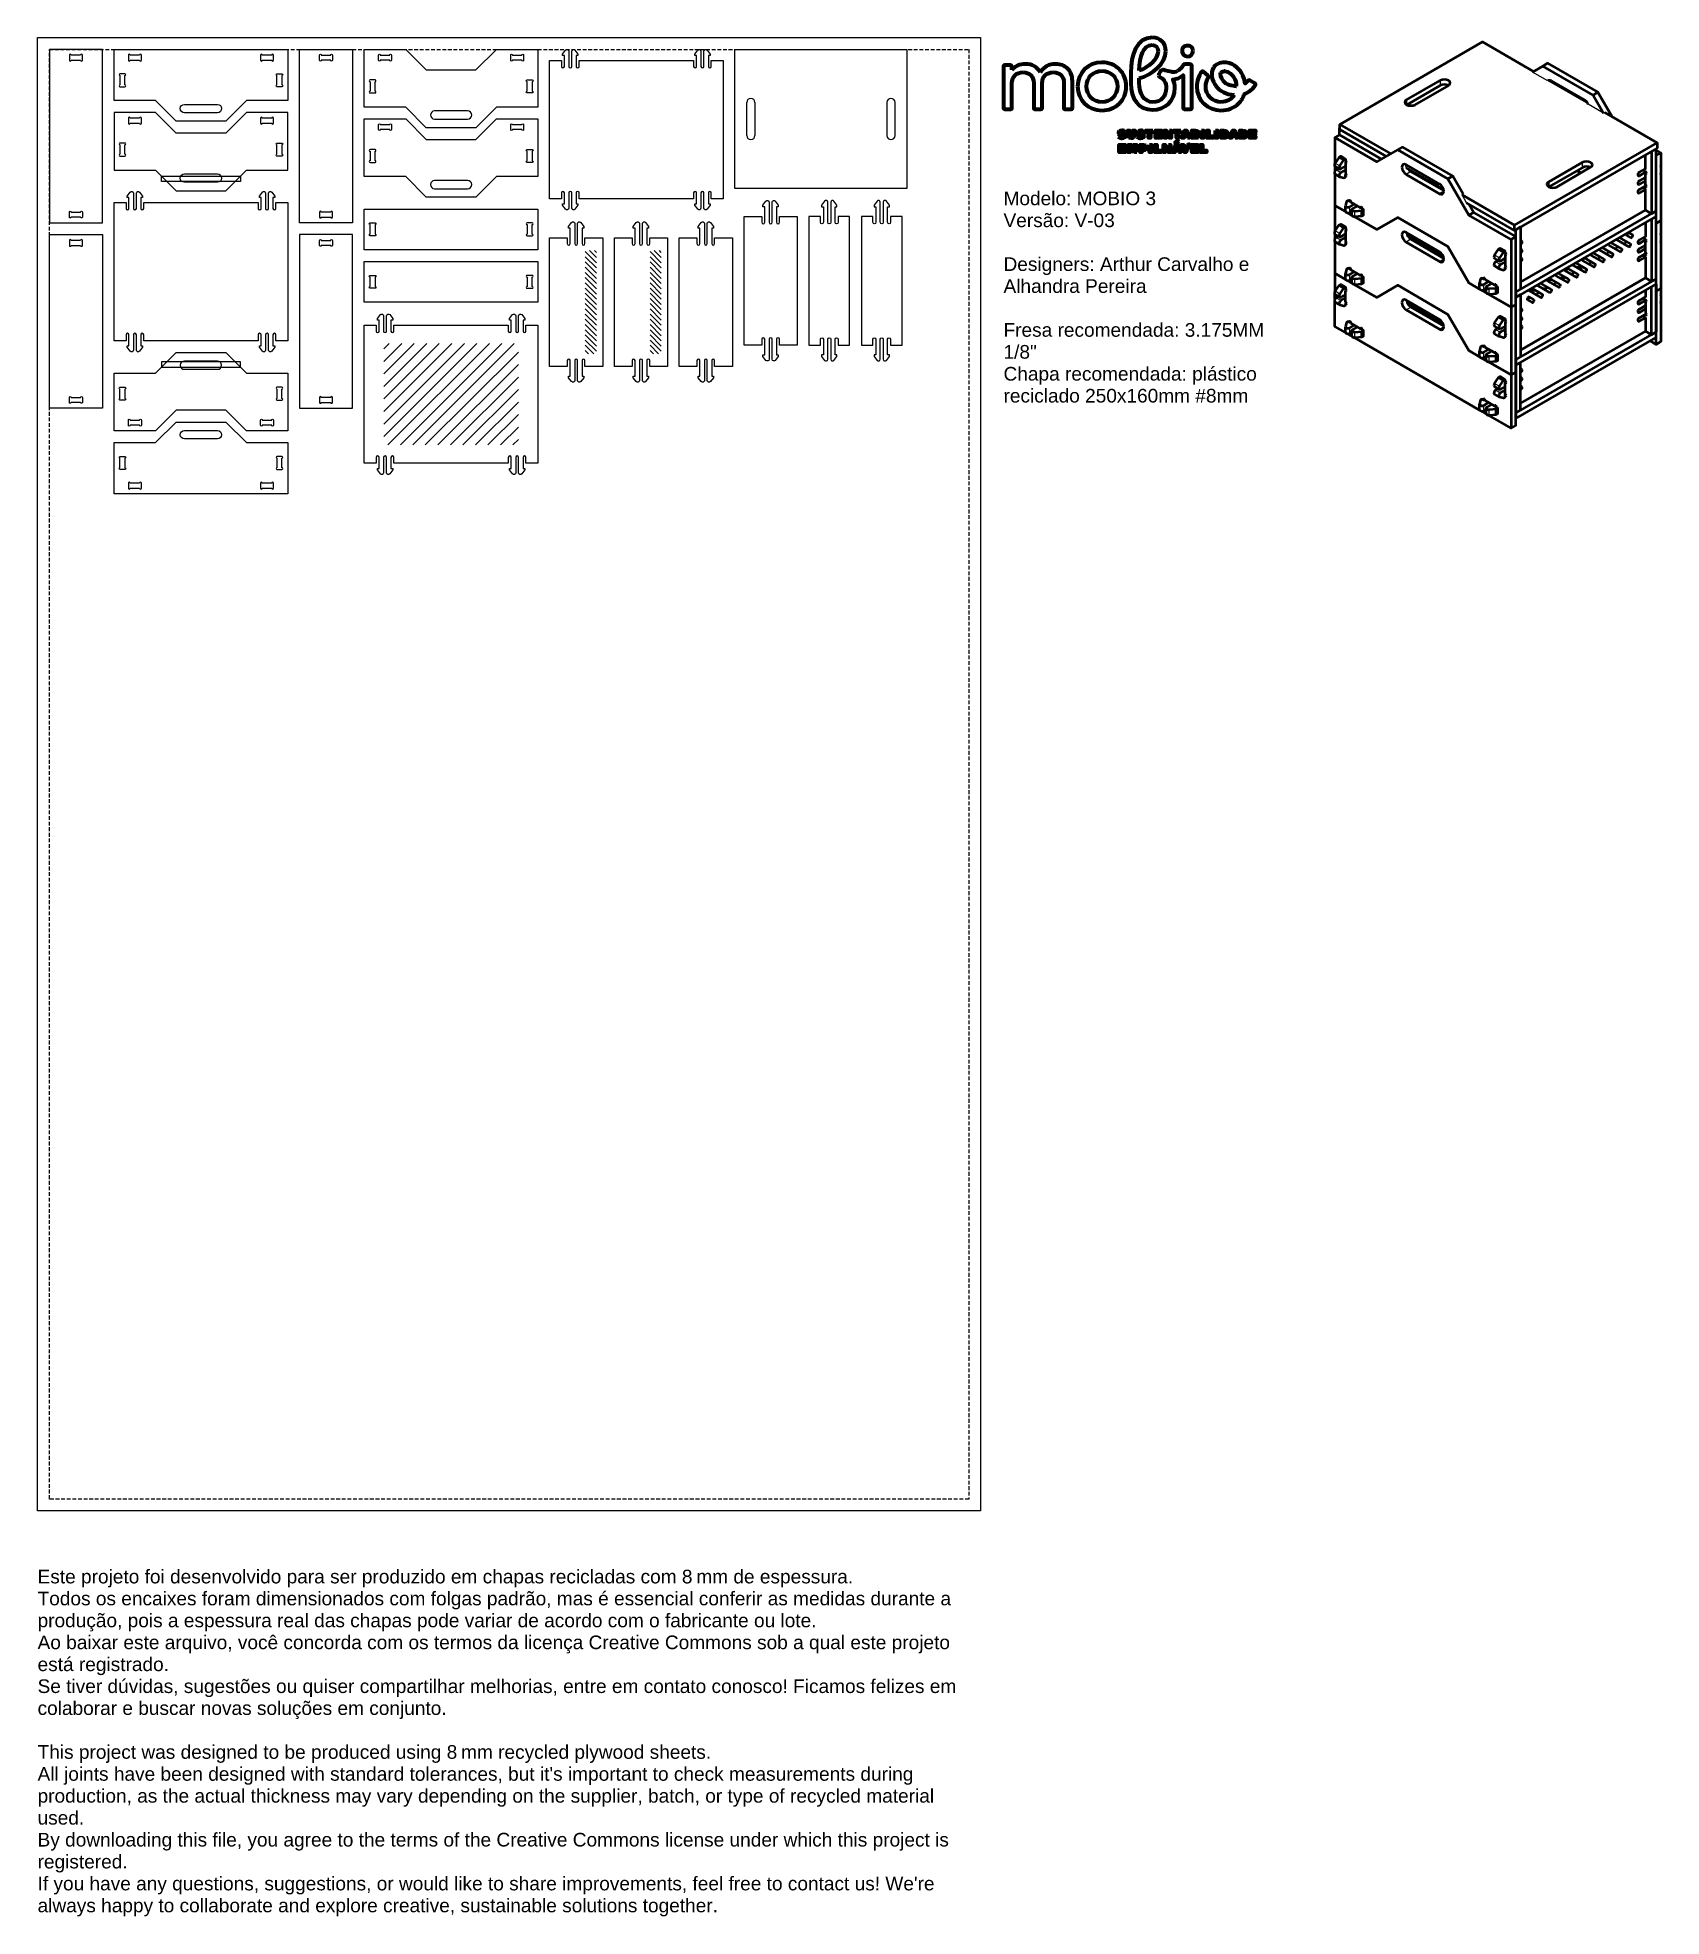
# Model space of a CAD drawing. Header units: inches. Extents: x 15 to 2770, y 903 to 4091.
import ezdxf

# ---------------------------------------------------------------- set-up
doc = ezdxf.new("R2010")
doc.units = ezdxf.units.IN
doc.header["$MEASUREMENT"] = 0
doc.linetypes.add('DASHED2', pattern=[9.525, 6.35, -3.175])
doc.layers.add('Chapa', color=250, linetype='Continuous', plot=False)
doc.layers.add('MARGEM_DE_SEGURANÇA_20.0MM', color=7, linetype='DASHED2', true_color=0x66cc66, plot=False)
doc.layers.add('TOP-CUT-INSIDE_10MM', color=7, linetype='Continuous', true_color=0xff1f31)
doc.layers.add('TOP-CUT-OUTSIDE_10MM', color=6, linetype='Continuous', true_color=0xff00ff)
doc.layers.add('TOP-CUT-ON-LINE_10MM', color=4, linetype='Continuous')
doc.layers.add('TOP-POCKET-INSIDE_2MM', color=5, linetype='Continuous')
doc.styles.get("Standard").update_dxf_attribs({"font": 'arial.ttf'})

# ---------------------------------------------------------------- blocks, each defined once
blk = doc.blocks.new('Ativo 34')
at = {"lineweight": 158}
for points in [[(1.11, 10.45), (1.11, 10.92, 0.414143), (0.95, 11.07), (0.19, 11.07, 0.414143), (0.03, 10.92), (0.03, 5.62, 0.414199), (0.18, 5.47), (0.96, 5.47, 0.414234), (1.11, 5.62), (1.11, 8.78)], [(21.66, 8.72, 0.050353), (21.48, 9.25, 0.15197), (22.76, 9.8), (22.76, 5.63, 0.414196), (22.89, 5.5), (23.72, 5.5, 0.41362), (23.85, 5.63, -0.000191), (23.89, 10.91)], [(25.62, 8.37, -0.152618), (25.97, 9.51, 0.380297), (25.95, 9.69), (25.31, 10.25, 0.433501), (25.12, 10.23, 0.166927), (24.5, 8.37)], [(29.78, 6.2, 0.124287), (30.52, 7.43, 0.062677), (31.12, 7.71, 0.101098), (31.9, 8.49, 0.436845), (31.84, 8.77), (31.2, 9.13, 0.384715), (30.95, 9.08, -0.074276), (30.61, 8.73, 0.140931), (30.02, 10.28)], [(3.86, 8.8), (3.86, 5.62, 0.414314), (4, 5.47), (4.78, 5.47, 0.41417), (4.93, 5.62), (4.93, 8.78)], [(7.68, 8.8), (7.68, 6.09), (7.68, 6.09), (7.68, 5.62, 0.414313), (7.83, 5.47), (8.61, 5.47, 0.414171), (8.75, 5.62), (8.75, 7.53), (8.75, 7.53), (8.75, 9.06)], [(21.72, 8.18, 0.020427), (21.71, 8.38), (21.72, 8.38, 0.03153), (21.67, 8.7)], [(14.88, 2.24, 0.000303), (14.99, 2.21, 0.00214), (15.03, 2.2, -0.000431), (15.06, 2.2, 0.000938), (15.1, 2.19)], [(17.25, 2.24, 0.000326), (17.37, 2.21, 0.00214), (17.4, 2.2, -0.000431), (17.44, 2.2, 0.000938), (17.47, 2.19)]]:
    blk.add_lwpolyline(points, format="xyb", dxfattribs=at)
for points in [[(16.15, 10.09), (16.15, 8.72)], [(23.63, 11.17), (22.99, 11.17)], [(17.2, 8.81), (17.2, 9.4)], [(15.43, 2.63), (15.3, 2.49)], [(15.76, 2.23), (15.76, 2.77), (16, 2.77), (16, 2.22)], [(16.41, 2.22), (16.41, 2.77), (16.65, 2.77), (16.65, 2.22)], [(17.81, 2.63), (17.67, 2.49)], [(24.38, 1.84), (23.88, 1.84), (23.88, 2.77), (24.34, 2.77)], [(24.33, 2.59), (24.11, 2.59), (24.11, 2.39), (24.33, 2.39)], [(27.94, 1.84), (27.57, 1.84), (27.57, 2.77), (27.94, 2.77)], [(27.93, 2.56), (27.8, 2.56), (27.8, 2.04), (27.93, 2.04)], [(30.31, 1.84), (29.94, 1.84), (29.94, 2.77), (30.31, 2.77)], [(30.31, 2.56), (30.18, 2.56), (30.18, 2.04), (30.31, 2.04)], [(14.59, 1.99), (14.73, 2.12)], [(16.96, 1.99), (17.11, 2.12)], [(17.76, 0.27), (17.56, 0.27), (17.56, 0.03), (17.32, 0.03), (17.32, 0.97), (17.75, 0.97)], [(17.75, 0.76), (17.56, 0.76), (17.56, 0.48), (17.76, 0.48)], [(24.36, 2.21), (24.11, 2.21), (24.11, 2.02), (24.36, 2.02)]]:
    blk.add_lwpolyline(points, dxfattribs=at)
for points in [[(18.95, 2.77), (18.95, 2.56), (18.62, 2.56), (18.62, 1.84), (18.38, 1.84), (18.38, 2.56), (18.04, 2.56), (18.04, 2.77)], [(19.51, 2.03), (20.04, 2.03), (20.04, 1.84), (19.27, 1.84), (19.27, 2.77), (20.02, 2.77), (20.02, 2.57), (19.51, 2.57), (19.51, 2.41), (19.99, 2.41), (19.99, 2.22), (19.51, 2.22)], [(21.05, 2.77), (21.27, 2.77), (21.27, 1.84), (21.06, 1.84), (20.62, 2.42), (20.62, 1.84), (20.4, 1.84), (20.4, 2.77), (20.62, 2.77), (21.05, 2.18)], [(22.49, 2.77), (22.49, 2.56), (22.16, 2.56), (22.16, 1.84), (21.92, 1.84), (21.92, 2.56), (21.59, 2.56), (21.59, 2.77)], [(23.3, 1.84), (23.23, 2.03), (22.91, 2.03), (22.84, 1.84), (22.59, 1.84), (22.97, 2.77), (23.18, 2.77), (23.54, 1.84)], [(22.99, 2.23), (23.16, 2.23), (23.08, 2.47)], [(25.1, 2.77), (25.35, 2.77), (25.35, 1.84), (25.1, 1.84)], [(26.02, 2.05), (26.55, 2.05), (26.55, 1.84), (25.78, 1.84), (25.78, 2.77), (26.02, 2.77)], [(26.88, 2.77), (27.13, 2.77), (27.13, 1.84), (26.88, 1.84)], [(29.37, 1.84), (29.3, 2.03), (28.98, 2.03), (28.91, 1.84), (28.66, 1.84), (29.04, 2.77), (29.25, 2.77), (29.62, 1.84)], [(29.06, 2.23), (29.23, 2.23), (29.15, 2.47)], [(31.41, 2.03), (31.94, 2.03), (31.94, 1.84), (31.17, 1.84), (31.17, 2.77), (31.92, 2.77), (31.92, 2.57), (31.41, 2.57), (31.41, 2.41), (31.89, 2.41), (31.89, 2.22), (31.41, 2.22)], [(14.93, 0.23), (15.45, 0.23), (15.45, 0.03), (14.69, 0.03), (14.69, 0.97), (15.43, 0.97), (15.43, 0.77), (14.93, 0.77), (14.93, 0.61), (15.4, 0.61), (15.4, 0.42), (14.93, 0.42)], [(16.92, 0.03), (16.69, 0.03), (16.66, 0.75), (16.45, 0.15), (16.27, 0.15), (16.06, 0.77), (16.03, 0.03), (15.8, 0.03), (15.87, 0.97), (16.2, 0.97), (16.36, 0.47), (16.53, 0.97), (16.85, 0.97)], [(18.52, 0.97), (18.76, 0.97), (18.76, 0.03), (18.52, 0.03)], [(19.44, 0.25), (19.96, 0.25), (19.96, 0.03), (19.2, 0.03), (19.2, 0.97), (19.44, 0.97)], [(20.93, 0.97), (21.17, 0.97), (21.17, 0.03), (20.93, 0.03), (20.93, 0.42), (20.51, 0.42), (20.51, 0.03), (20.27, 0.03), (20.27, 0.97), (20.51, 0.97), (20.51, 0.63), (20.93, 0.63)], [(22.19, 0.03), (22.12, 0.23), (21.8, 0.23), (21.73, 0.03), (21.47, 0.03), (21.86, 0.97), (22.06, 0.97), (22.43, 0.03)], [(22.22, 1.38), (21.88, 1.1), (21.75, 1.26), (22.08, 1.54)], [(21.88, 0.43), (22.05, 0.43), (21.96, 0.67)], [(23.27, 0.97), (23.53, 1.04), (23.12, 0.03), (22.94, 0.03), (22.56, 0.97), (22.82, 0.97), (23.04, 0.35)], [(24.09, 0.23), (24.61, 0.23), (24.61, 0.03), (23.85, 0.03), (23.85, 0.97), (24.59, 0.97), (24.59, 0.77), (24.09, 0.77), (24.09, 0.61), (24.56, 0.61), (24.56, 0.42), (24.09, 0.42)], [(25.22, 0.25), (25.74, 0.25), (25.74, 0.03), (24.98, 0.03), (24.98, 0.97), (25.22, 0.97)]]:
    blk.add_lwpolyline(points, close=True, dxfattribs=at)
for centre, radius, start, end in [((23.2, 12.95), 0.553, 108.2136, 169.6569), ((21.5, 11.39), 1.19, 260.7743, 297.9289), ((28.04, 9.57), 0.726, 89.9896, 97.0145), ((29.55, 14.69), 6.29, 269.1959, 269.556), ((15.01, 2.14), 0.657, 69.0253, 90.0553), ((24.02, 41.8), 40.4, 257.1968, 257.3622), ((17.39, 2.14), 0.657, 69.0265, 90.0589), ((26.15, 40.73), 39.31, 257.1945, 257.3645), ((15.04, 2.53), 0.722, 249.0374, 270.1207), ((14.74, 1.2), 1.05, 66.7551, 68.3074), ((15.07, 2.01), 0.176, 44.9976, 52.5138), ((15.14, 2.1), 0.0738, 0.091, 17.1751), ((17.41, 2.53), 0.722, 249.0374, 270.1207), ((17.12, 1.2), 1.05, 66.7551, 68.3074), ((17.44, 2.01), 0.176, 44.9976, 52.5138), ((17.51, 2.1), 0.0743, 0.1445, 17.1215)]:
    blk.add_arc(centre, radius, start, end, dxfattribs=at)
for points in [[(18.87, 14.55), (16.85, 14.55), (16.15, 12.3), (16.15, 10.09)], [(20.59, 12.85), (20.59, 13.84), (19.87, 14.55), (18.87, 14.55)], [(17.2, 10.37), (17.25, 12.15), (17.76, 13.62), (18.83, 13.62)], [(19.59, 12.85), (19.59, 11.74), (18.27, 10.69), (17.2, 10.37)], [(17.2, 9.4), (18.78, 9.82), (20.59, 11.21), (20.59, 12.85)], [(18.83, 13.62), (19.29, 13.62), (19.59, 13.33), (19.59, 12.85)], [(22.66, 13.05), (22.56, 12.51), (22.87, 12.16), (23.31, 12.16)], [(24.02, 12.88), (24.02, 13.4), (23.52, 13.63), (23.03, 13.47)], [(23.31, 12.16), (23.76, 12.16), (24.02, 12.46), (24.02, 12.88)], [(2.81, 11.2), (2.1, 11.2), (1.51, 10.94), (1.11, 10.45)], [(1.11, 8.78), (1.11, 9.62), (1.66, 10.16), (2.52, 10.16)], [(2.52, 10.16), (3.33, 10.16), (3.86, 9.63), (3.86, 8.8)], [(4.68, 10.15), (4.32, 10.82), (3.65, 11.2), (2.81, 11.2)], [(6.63, 11.2), (5.78, 11.2), (5.09, 10.83), (4.68, 10.15)], [(4.93, 8.78), (4.93, 9.62), (5.48, 10.16), (6.35, 10.16)], [(6.35, 10.16), (7.16, 10.16), (7.68, 9.63), (7.68, 8.8)], [(8.17, 10.61), (7.79, 11), (7.26, 11.2), (6.63, 11.2)], [(8.75, 9.06), (8.75, 9.69), (8.55, 10.23), (8.17, 10.61)], [(12.5, 11.4), (10.74, 11.4), (9.42, 10.09), (9.42, 8.37)], [(10.54, 8.37), (10.54, 9.49), (11.38, 10.34), (12.5, 10.34)], [(14.7, 10.53), (14.13, 11.09), (13.35, 11.4), (12.5, 11.4)], [(12.5, 10.34), (13.62, 10.34), (14.46, 9.49), (14.46, 8.37)], [(15.58, 8.37), (15.58, 9.2), (15.27, 9.97), (14.7, 10.53)], [(20.14, 10.48), (19.99, 10.48), (19.65, 9.89), (19.65, 9.74)], [(19.65, 9.74), (19.65, 9.67), (19.69, 9.63), (19.74, 9.61)], [(19.74, 9.61), (20, 9.48), (20.21, 9.35), (20.38, 9.1)], [(21.31, 10.21), (20.65, 10.31), (20.24, 10.48), (20.14, 10.48)], [(22.63, 10.84), (22.47, 10.63), (22.28, 10.45), (22.06, 10.33)], [(22.99, 11.17), (22.78, 11.17), (22.73, 10.98), (22.63, 10.84)], [(23.89, 10.91), (23.89, 11.11), (23.8, 11.17), (23.63, 11.17)], [(26.63, 10.76), (26.13, 10.03), (26.46, 9.06), (26.9, 8.44)], [(27.81, 11.4), (27.15, 11.32), (26.81, 11.01), (26.63, 10.76)], [(27.81, 9.1), (27.58, 9.42), (27.41, 9.92), (27.55, 10.11)], [(27.55, 10.11), (27.59, 10.17), (27.69, 10.26), (27.95, 10.29)], [(30.02, 10.28), (29.79, 10.58), (28.96, 11.54), (27.81, 11.4)], [(28.04, 10.29), (28.57, 10.29), (29.04, 9.72), (29.13, 9.6)], [(29.13, 9.6), (29.44, 9.18), (29.5, 8.7), (29.5, 8.4)], [(9.42, 8.37), (9.42, 6.64), (10.74, 5.33), (12.5, 5.33)], [(12.5, 6.39), (11.38, 6.39), (10.54, 7.24), (10.54, 8.37)], [(14.46, 8.37), (14.46, 7.24), (13.62, 6.39), (12.5, 6.39)], [(14.7, 6.2), (15.27, 6.76), (15.58, 7.53), (15.58, 8.37)], [(16.15, 8.72), (16.15, 6.85), (17.11, 5.41), (18.91, 5.41)], [(18.97, 6.38), (17.79, 6.38), (17.2, 7.47), (17.2, 8.81)], [(18.91, 5.41), (20.53, 5.41), (21.72, 6.52), (21.72, 8.18)], [(20.63, 8.16), (20.63, 7.15), (19.95, 6.38), (18.97, 6.38)], [(20.38, 9.1), (20.56, 8.83), (20.63, 8.48), (20.63, 8.16)], [(21.67, 8.7), (21.67, 8.71), (21.67, 8.71), (21.66, 8.72)], [(24.5, 8.37), (24.5, 6.64), (25.83, 5.33), (27.59, 5.33)], [(27.59, 6.39), (26.47, 6.39), (25.62, 7.24), (25.62, 8.37)], [(26.9, 8.44), (27.39, 7.75), (28.22, 7.35), (29.24, 7.29)], [(29.24, 7.29), (28.9, 6.74), (28.3, 6.39), (27.59, 6.39)], [(29.46, 8.4), (29.03, 8.4), (28.24, 8.5), (27.81, 9.1)], [(12.5, 5.33), (13.35, 5.33), (14.13, 5.64), (14.7, 6.2)], [(27.59, 5.33), (28.43, 5.33), (29.21, 5.64), (29.78, 6.2)], [(14.62, 2.5), (14.62, 2.6), (14.66, 2.67), (14.73, 2.73)], [(14.64, 2.4), (14.63, 2.43), (14.62, 2.46), (14.62, 2.5)], [(14.69, 2.33), (14.67, 2.35), (14.65, 2.37), (14.64, 2.4)], [(14.73, 2.73), (14.81, 2.78), (14.9, 2.8), (15.01, 2.8)], [(15, 2.59), (14.9, 2.59), (14.85, 2.57), (14.85, 2.52)], [(14.85, 2.52), (14.85, 2.49), (14.87, 2.47), (14.9, 2.45)], [(14.9, 2.45), (14.94, 2.44), (14.98, 2.42), (15.04, 2.41)], [(15.3, 2.49), (15.23, 2.56), (15.13, 2.59), (15, 2.59)], [(15.04, 2.41), (15.05, 2.41), (15.06, 2.4), (15.07, 2.4)], [(15.25, 2.76), (15.32, 2.73), (15.38, 2.69), (15.43, 2.63)], [(16.99, 2.5), (16.99, 2.6), (17.03, 2.67), (17.11, 2.73)], [(17.01, 2.4), (17, 2.43), (16.99, 2.46), (16.99, 2.5)], [(17.06, 2.33), (17.05, 2.35), (17.03, 2.37), (17.01, 2.4)], [(17.11, 2.73), (17.18, 2.78), (17.27, 2.8), (17.38, 2.8)], [(17.38, 2.59), (17.28, 2.59), (17.23, 2.57), (17.23, 2.52)], [(17.23, 2.52), (17.23, 2.49), (17.24, 2.47), (17.28, 2.45)], [(17.28, 2.45), (17.31, 2.44), (17.36, 2.42), (17.42, 2.41)], [(17.67, 2.49), (17.6, 2.56), (17.5, 2.59), (17.38, 2.59)], [(17.42, 2.41), (17.43, 2.41), (17.44, 2.4), (17.44, 2.4)], [(17.62, 2.76), (17.7, 2.73), (17.76, 2.69), (17.81, 2.63)], [(24.42, 2.56), (24.4, 2.58), (24.37, 2.59), (24.33, 2.59)], [(24.33, 2.39), (24.37, 2.39), (24.4, 2.4), (24.42, 2.43)], [(24.34, 2.77), (24.45, 2.77), (24.54, 2.75), (24.6, 2.69)], [(24.45, 2.5), (24.45, 2.52), (24.44, 2.54), (24.42, 2.56)], [(24.42, 2.43), (24.44, 2.45), (24.45, 2.47), (24.45, 2.5)], [(24.69, 2.51), (24.69, 2.43), (24.66, 2.37), (24.58, 2.32)], [(24.6, 2.69), (24.66, 2.64), (24.69, 2.58), (24.69, 2.51)], [(28.14, 2.49), (28.08, 2.54), (28.02, 2.56), (27.93, 2.56)], [(27.94, 2.77), (28.09, 2.77), (28.22, 2.73), (28.31, 2.64)], [(28.22, 2.31), (28.22, 2.38), (28.19, 2.44), (28.14, 2.49)], [(28.31, 2.64), (28.41, 2.55), (28.46, 2.44), (28.46, 2.3)], [(30.31, 2.77), (30.46, 2.77), (30.59, 2.73), (30.69, 2.64)], [(30.51, 2.49), (30.46, 2.54), (30.39, 2.56), (30.31, 2.56)], [(30.59, 2.31), (30.59, 2.38), (30.56, 2.44), (30.51, 2.49)], [(30.69, 2.64), (30.79, 2.55), (30.84, 2.44), (30.84, 2.3)], [(14.78, 1.85), (14.7, 1.89), (14.63, 1.93), (14.59, 1.99)], [(14.78, 2.28), (14.74, 2.29), (14.71, 2.31), (14.69, 2.33)], [(14.73, 2.12), (14.81, 2.05), (14.92, 2.01), (15.04, 2.01)], [(14.88, 2.24), (14.85, 2.25), (14.82, 2.26), (14.78, 2.28)], [(15.04, 2.01), (15.09, 2.01), (15.13, 2.02), (15.16, 2.03)], [(15.33, 1.89), (15.25, 1.83), (15.15, 1.81), (15.04, 1.81)], [(15.13, 2.18), (15.12, 2.18), (15.11, 2.18), (15.1, 2.19)], [(15.18, 2.15), (15.17, 2.16), (15.16, 2.16), (15.15, 2.17)], [(15.16, 2.03), (15.19, 2.05), (15.21, 2.07), (15.21, 2.1)], [(15.18, 2.38), (15.21, 2.37), (15.24, 2.36), (15.28, 2.34)], [(15.21, 2.12), (15.2, 2.13), (15.2, 2.13), (15.19, 2.14)], [(15.28, 2.34), (15.32, 2.33), (15.35, 2.31), (15.37, 2.29)], [(15.44, 2.11), (15.44, 2.01), (15.41, 1.94), (15.33, 1.89)], [(15.37, 2.29), (15.39, 2.27), (15.41, 2.25), (15.42, 2.22)], [(15.42, 2.22), (15.44, 2.19), (15.44, 2.15), (15.44, 2.11)], [(15.88, 1.92), (15.8, 2), (15.76, 2.11), (15.76, 2.23)], [(16.2, 1.81), (16.07, 1.81), (15.97, 1.85), (15.88, 1.92)], [(16, 2.22), (16, 2.16), (16.02, 2.12), (16.06, 2.08)], [(16.06, 2.08), (16.1, 2.04), (16.14, 2.02), (16.2, 2.02)], [(16.2, 2.02), (16.26, 2.02), (16.31, 2.04), (16.35, 2.08)], [(16.52, 1.92), (16.44, 1.84), (16.33, 1.81), (16.2, 1.81)], [(16.35, 2.08), (16.39, 2.12), (16.41, 2.16), (16.41, 2.22)], [(16.65, 2.22), (16.65, 2.1), (16.61, 2), (16.52, 1.92)], [(17.15, 1.85), (17.07, 1.89), (17.01, 1.93), (16.96, 1.99)], [(17.15, 2.28), (17.11, 2.29), (17.08, 2.31), (17.06, 2.33)], [(17.11, 2.12), (17.19, 2.05), (17.29, 2.01), (17.42, 2.01)], [(17.25, 2.24), (17.23, 2.25), (17.19, 2.26), (17.15, 2.28)], [(17.7, 1.89), (17.63, 1.83), (17.53, 1.81), (17.41, 1.81)], [(17.42, 2.01), (17.47, 2.01), (17.51, 2.02), (17.54, 2.03)], [(17.5, 2.18), (17.49, 2.18), (17.48, 2.18), (17.47, 2.19)], [(17.55, 2.15), (17.55, 2.16), (17.54, 2.16), (17.53, 2.17)], [(17.54, 2.03), (17.57, 2.05), (17.58, 2.07), (17.58, 2.1)], [(17.55, 2.38), (17.58, 2.37), (17.61, 2.36), (17.65, 2.34)], [(17.58, 2.12), (17.58, 2.13), (17.58, 2.13), (17.57, 2.14)], [(17.65, 2.34), (17.69, 2.33), (17.72, 2.31), (17.74, 2.29)], [(17.82, 2.11), (17.82, 2.01), (17.78, 1.94), (17.7, 1.89)], [(17.74, 2.29), (17.76, 2.27), (17.78, 2.25), (17.8, 2.22)], [(17.75, 0.97), (17.87, 0.97), (17.96, 0.94), (18.04, 0.87)], [(17.86, 0.72), (17.83, 0.75), (17.79, 0.76), (17.75, 0.76)], [(17.76, 0.48), (17.8, 0.48), (17.84, 0.5), (17.86, 0.52)], [(18.04, 0.37), (17.97, 0.31), (17.88, 0.27), (17.76, 0.27)], [(17.8, 2.22), (17.81, 2.19), (17.82, 2.15), (17.82, 2.11)], [(17.9, 0.62), (17.9, 0.66), (17.89, 0.69), (17.86, 0.72)], [(17.86, 0.52), (17.89, 0.55), (17.9, 0.58), (17.9, 0.62)], [(18.04, 0.87), (18.11, 0.81), (18.15, 0.72), (18.15, 0.62)], [(18.15, 0.62), (18.15, 0.52), (18.11, 0.44), (18.04, 0.37)], [(24.46, 2.19), (24.44, 2.2), (24.4, 2.21), (24.36, 2.21)], [(24.36, 2.02), (24.4, 2.02), (24.44, 2.03), (24.46, 2.05)], [(24.65, 1.91), (24.58, 1.86), (24.5, 1.84), (24.38, 1.84)], [(24.5, 2.12), (24.5, 2.14), (24.49, 2.17), (24.46, 2.19)], [(24.46, 2.05), (24.49, 2.07), (24.5, 2.09), (24.5, 2.12)], [(24.58, 2.32), (24.64, 2.29), (24.68, 2.26), (24.7, 2.22)], [(24.74, 2.09), (24.74, 2.02), (24.71, 1.96), (24.65, 1.91)], [(24.7, 2.22), (24.73, 2.18), (24.74, 2.14), (24.74, 2.09)], [(27.93, 2.04), (28.02, 2.04), (28.08, 2.07), (28.14, 2.12)], [(28.31, 1.97), (28.22, 1.88), (28.09, 1.84), (27.94, 1.84)], [(28.14, 2.12), (28.19, 2.17), (28.22, 2.23), (28.22, 2.31)], [(28.46, 2.3), (28.46, 2.17), (28.41, 2.06), (28.31, 1.97)], [(30.31, 2.04), (30.39, 2.04), (30.46, 2.07), (30.51, 2.12)], [(30.69, 1.97), (30.59, 1.88), (30.46, 1.84), (30.31, 1.84)], [(30.51, 2.12), (30.56, 2.17), (30.59, 2.23), (30.59, 2.31)], [(30.84, 2.3), (30.84, 2.17), (30.79, 2.06), (30.69, 1.97)]]:
    blk.add_open_spline(points, degree=3, dxfattribs=at)
blk = doc.blocks.new('Block sheet')
at = {"layer": 'Chapa'}
blk.add_lwpolyline([(15.2, 1591.2), (15.2, 4091.2), (1615.2, 4091.2), (1615.2, 1591.2)], close=True, dxfattribs=at)
at = {"layer": 'MARGEM_DE_SEGURANÇA_20.0MM'}
blk.add_lwpolyline([(1595.2, 4071.2), (1595.2, 1611.2), (35.2, 1611.2), (35.2, 4071.2)], close=True, dxfattribs=at)
at = {"xscale": 13.40682207931606, "yscale": 13.40682207931606, "zscale": 13.40682207931606}
blk.add_blockref('Ativo 34', (1653.6, 3896.1), dxfattribs=at)
at = {"color": 0, "attachment_point": 1, "line_spacing_factor": 0.963855}
for s, insert, char_height, width in [('\\A1;Modelo: MOBIO 3\\PVersão: V-03\\P\\PDesigners: Arthur Carvalho e Alhandra Pereira\\P\\PFresa recomendada: 3.175MM 1/8"\\PChapa recomendada: plástico reciclado 250x160mm #8mm', (1654.1, 3829.9), 23.157, 458.204), ("Este projeto foi desenvolvido para ser produzido em chapas recicladas com 8\u202fmm de espessura.^JTodos os encaixes foram dimensionados com folgas padrão, mas é essencial conferir as medidas durante a produção, pois a espessura real das chapas pode variar de acordo com o fabricante ou lote.^JAo baixar este arquivo, você concorda com os termos da licença Creative Commons sob a qual este projeto está registrado.^JSe tiver dúvidas, sugestões ou quiser compartilhar melhorias, entre em contato conosco! Ficamos felizes em colaborar e buscar novas soluções em conjunto.\\P\\PThis project was designed to be produced using 8\u202fmm recycled plywood sheets.^JAll joints have been designed with standard tolerances, but it's important to check measurements during production, as the actual thickness may vary depending on the supplier, batch, or type of recycled material used.^JBy downloading this file, you agree to the terms of the Creative Commons license under which this project is registered.^JIf you have any questions, suggestions, or would like to share improvements, feel free to contact us! We're always happy to collaborate and explore creative, sustainable solutions together.", (15.2, 1491.2), 23.1574, 1600)]:
    blk.add_mtext(s, dxfattribs=dict(at, insert=insert, char_height=char_height, width=width))

msp = doc.modelspace()

# ---------------------------------------------------------------- linework, layer by layer
at = {"lineweight": 50}
for points in [[(2303.7, 3889.6), (2224.9, 3935.1), (2224.9, 3943.9), (2466.9, 4083.7), (2553.4, 4033.8)], [(2338, 3985.5), (2394.9, 4018.3)], [(2551.4, 4032.6), (2569.2, 4042.9), (2577.3, 4047.6), (2662.7, 3998.3), (2654.5, 3993.6), (2569.2, 4042.9)], [(2644, 3981.4), (2579.7, 4018.6)], [(2583.4, 4017.6), (2640.3, 3984.8)], [(2394.9, 4009.6), (2338.5, 3977)], [(2409.1, 4010.1), (2352.2, 3977.3)], [(2654.5, 3993.6), (2672.3, 3962.9)], [(2686.6, 3956.8), (2662.7, 3998.3)], [(2763.3, 3912.6), (2674.3, 3964)], [(2295.5, 3884.9), (2224.1, 3926.1), (2216, 3921.4), (2287.3, 3880.2), (2322.9, 3900.7), (2331, 3905.4), (2416.4, 3856.2)], [(2224.9, 3938.2), (2224.1, 3937.8), (2224.9, 3937.4)], [(2224.1, 3926.1), (2224.1, 3937.8)], [(2224.9, 3943.9), (2311.3, 3894)], [(2216, 3921.4), (2216, 3877.1)], [(2224.8, 3873.5), (2231.6, 3883.5), (2223.5, 3888.2), (2226.2, 3889.7), (2234.3, 3885), (2234.3, 3881.5), (2235.2, 3882)], [(2434.1, 3825.3), (2416.4, 3856.2), (2408.2, 3851.4), (2322.9, 3900.7)], [(2733, 3862.7), (2743.1, 3868.6), (2743.1, 3892.1)], [(2753.3, 3897.9), (2753.3, 3897.9)], [(2761.4, 3902.6), (2761.4, 3902.6)], [(2769.5, 3895.5), (2769.5, 3780.6), (2761.4, 3775.9), (2761.4, 3890.8), (2769.5, 3895.5), (2761.4, 3900.3)], [(2216, 3873), (2216, 3864.2)], [(2216, 3860.1), (2216, 3806.4), (2234.2, 3796), (2216, 3806.4), (2216, 3762.1)], [(2216.3, 3872.7), (2224.4, 3868)], [(2216.3, 3859.8), (2224.4, 3855.1)], [(2223.5, 3888.2), (2216.6, 3878.2)], [(2222.3, 3869.3), (2218.5, 3867.1)], [(2224.8, 3855), (2231.6, 3853), (2234.3, 3854.5), (2234.3, 3858.1), (2235.7, 3858.9)], [(2226.6, 3868.3), (2234.6, 3872.8)], [(2234.6, 3867), (2226.6, 3862.4)], [(2234.3, 3885), (2231.6, 3883.5)], [(2234.3, 3882.6), (2234.6, 3882.5)], [(2236.1, 3879.9), (2234.6, 3879), (2234.6, 3860.3)], [(2337.1, 3875.5), (2394, 3842.6)], [(2400.6, 3833.7), (2337.1, 3870.4)], [(2394, 3826.2), (2337.1, 3859)], [(2401.1, 3831.5), (2345.3, 3863.7)], [(2579.1, 3846.3), (2636, 3879.2)], [(2636, 3870.4), (2579.6, 3837.8)], [(2650.3, 3871), (2593.3, 3838.1)], [(2633.6, 3861.4), (2627.1, 3865.2)], [(2744, 3863.2), (2733, 3856.8)], [(2743.4, 3863.7), (2739.1, 3866.2)], [(2743.4, 3841.5), (2743.4, 3860.2), (2744.9, 3861.1)], [(2234.6, 3856.7), (2234.3, 3856.8)], [(2523.3, 3753.4), (2452, 3794.6), (2443.8, 3789.9), (2408.2, 3851.4)], [(2531.4, 3676), (2743.1, 3798.2), (2743.1, 3833.4)], [(2733, 3848), (2743.4, 3854)], [(2743.4, 3848.2), (2733, 3842.2)], [(2733, 3833.4), (2744.6, 3840.1)], [(2738, 3836.3), (2743.1, 3833.4), (2733, 3827.5)], [(2742.1, 3838.7), (2743.4, 3837.9)], [(2243, 3813.7), (2241.5, 3812.8), (2238.5, 3814.6), (2235.8, 3813), (2234.1, 3806.1)], [(2234.1, 3796.3), (2234.1, 3805.7)], [(2240.5, 3813.4), (2240.5, 3813.7)], [(2241.5, 3803.9), (2249.4, 3808.6)], [(2245.2, 3796.8), (2241.5, 3794.6)], [(2261.3, 3803.4), (2259.8, 3802.5), (2243.5, 3811.9)], [(2245.2, 3789.9), (2245.2, 3799.2)], [(2254.5, 3805.6), (2246.5, 3801)], [(2250.2, 3787.4), (2262.2, 3788.4), (2262.2, 3797.8), (2264.9, 3799.3)], [(2250.2, 3796.8), (2262.2, 3797.8)], [(2262.2, 3788.4), (2264.9, 3789.9), (2264.9, 3799.3), (2261.8, 3801.1), (2262.7, 3801.6)], [(2262.9, 3800.8), (2262.9, 3800.5)], [(2432.2, 3824.2), (2521.3, 3772.8)], [(2521.3, 3764), (2439.8, 3811)], [(2443.7, 3808.8), (2452, 3794.6)], [(2753.3, 3792.3), (2743.1, 3798.2)], [(2216.6, 3763.2), (2223.5, 3773.2)], [(2224.8, 3758.6), (2231.6, 3768.5), (2223.5, 3773.2), (2226.2, 3774.7), (2234.3, 3770.1), (2234.3, 3766.5), (2235.2, 3767)], [(2231.6, 3768.5), (2234.3, 3770.1)], [(2234.3, 3767.7), (2234.6, 3767.6)], [(2236.1, 3764.9), (2234.6, 3764), (2234.6, 3745.2)], [(2515.2, 3748.7), (2515.2, 3633.7), (2523.3, 3638.4), (2523.3, 3753.4), (2515.2, 3748.7), (2443.8, 3789.9)], [(2523.3, 3765.1), (2523.3, 3765.1)], [(2531.3, 3769.8), (2531.4, 3769.8)], [(2743.1, 3777), (2743.1, 3753.6), (2733, 3747.7)], [(2216, 3758), (2216, 3749.2)], [(2216, 3745.1), (2216, 3691.4), (2234.2, 3680.9), (2216, 3691.4), (2216, 3659.5)], [(2224.4, 3753.1), (2216.3, 3757.8)], [(2224.4, 3740.2), (2216.3, 3744.9)], [(2218.5, 3752.1), (2222.3, 3754.3)], [(2235.7, 3743.9), (2234.3, 3743), (2234.3, 3739.5), (2231.6, 3738), (2224.8, 3740)], [(2234.6, 3757.9), (2226.6, 3753.3)], [(2226.6, 3747.4), (2234.6, 3752)], [(2234.6, 3741.7), (2234.3, 3741.9)], [(2337.1, 3760.5), (2394, 3727.6)], [(2394, 3711.2), (2337.1, 3744)], [(2401.1, 3716.5), (2345.3, 3748.8)], [(2487.3, 3721.9), (2494.2, 3731.9), (2502.3, 3727.2), (2495.5, 3717.3)], [(2505.9, 3725.7), (2505, 3725.2), (2505, 3728.8), (2496.9, 3733.4), (2494.2, 3731.9)], [(2688, 3724.1), (2669.7, 3734.7)], [(2680.8, 3738.8), (2700.1, 3727.7)], [(2703, 3732.7), (2684.6, 3743.3)], [(2695.8, 3747.5), (2715, 3736.3)], [(2717.9, 3741.3), (2699.5, 3751.9)], [(2710.7, 3756.1), (2718.4, 3751.6)], [(2721.2, 3756.6), (2714.5, 3760.5)], [(2733, 3741.9), (2744, 3748.3)], [(2743.4, 3739.1), (2733, 3733.1)], [(2733, 3727.2), (2743.4, 3733.3)], [(2743.4, 3748.8), (2739.1, 3751.3)], [(2743.4, 3726.5), (2743.4, 3745.2), (2744.9, 3746.1)], [(2243, 3698.6), (2241.5, 3697.9), (2238.5, 3699.6), (2235.8, 3698), (2234.1, 3691.1)], [(2240.5, 3698.4), (2240.5, 3698.7)], [(2487, 3716.5), (2495.2, 3711.8)], [(2487, 3703.6), (2495.2, 3698.9)], [(2493, 3713), (2489.1, 3710.8)], [(2495.5, 3698.7), (2502.3, 3696.7), (2505, 3698.2), (2505, 3701.7), (2506.4, 3702.6)], [(2497.3, 3712), (2505.2, 3716.6)], [(2505.2, 3710.7), (2497.3, 3706.1)], [(2505, 3728.8), (2502.3, 3727.2)], [(2505, 3726.4), (2505.2, 3726.3)], [(2505.2, 3700.4), (2505, 3700.6)], [(2506.8, 3723.6), (2505.2, 3722.7), (2505.2, 3703.9)], [(2628.4, 3689.6), (2610, 3700.2)], [(2621.1, 3704.4), (2640.4, 3693.2)], [(2643.3, 3698.2), (2624.9, 3708.8)], [(2626.4, 3701.3), (2635.7, 3701.3)], [(2636, 3713), (2655.3, 3701.9)], [(2658.2, 3706.9), (2639.9, 3717.4)], [(2650.9, 3721.6), (2670.3, 3710.4)], [(2673.1, 3715.4), (2654.8, 3726.1)], [(2665.9, 3730.2), (2685.2, 3719.1)], [(2744.6, 3725.1), (2733, 3718.4)], [(2733, 3712.6), (2743.1, 3718.4)], [(2738, 3721.3), (2743.1, 3718.4), (2743.1, 3683.2)], [(2742.1, 3723.7), (2743.4, 3723)], [(2216.6, 3660.6), (2223.5, 3670.5)], [(2224.8, 3655.9), (2231.6, 3665.8), (2223.5, 3670.5), (2226.2, 3672.1), (2234.3, 3667.4), (2234.3, 3663.9), (2235.2, 3664.3)], [(2231.6, 3665.8), (2234.3, 3667.4)], [(2234.1, 3681.4), (2234.1, 3690.7)], [(2241.5, 3689), (2249.4, 3693.6)], [(2245.2, 3681.8), (2241.5, 3679.6)], [(2261.3, 3688.4), (2259.8, 3687.6), (2243.5, 3696.9)], [(2245.2, 3674.9), (2245.2, 3684.3)], [(2254.5, 3690.6), (2246.5, 3686.1)], [(2250.2, 3672.4), (2262.2, 3673.4), (2262.2, 3682.8), (2264.9, 3684.4)], [(2250.2, 3681.8), (2262.2, 3682.8)], [(2262.2, 3673.4), (2264.9, 3674.9), (2264.9, 3684.4), (2261.8, 3686.1), (2262.7, 3686.6)], [(2262.9, 3685.8), (2262.9, 3685.5)], [(2470.8, 3682.1), (2469.3, 3681.3), (2466.3, 3683.1), (2463.6, 3681.5), (2461.9, 3674.6)], [(2461.9, 3664.8), (2461.9, 3674.2)], [(2468.3, 3681.9), (2468.3, 3682.2)], [(2469.2, 3672.4), (2477.2, 3677.1)], [(2489.1, 3671.9), (2487.6, 3671), (2471.4, 3680.4)], [(2473.1, 3658.4), (2473.1, 3667.7)], [(2482.3, 3674.1), (2474.3, 3669.5)], [(2477.9, 3655.9), (2490, 3656.9), (2490, 3666.2), (2492.7, 3667.8)], [(2490, 3656.9), (2492.7, 3658.4), (2492.7, 3667.8), (2489.6, 3669.6), (2490.5, 3670.1)], [(2490.7, 3669.3), (2490.7, 3669)], [(2753.3, 3677.4), (2743.1, 3683.2), (2531.4, 3561)], [(2753.3, 3587), (2753.3, 3668), (2761.4, 3672.7), (2761.4, 3591.7), (2753.3, 3587), (2743.1, 3592.9), (2531.4, 3470.7)], [(2561.4, 3669.9), (2580.7, 3658.7)], [(2583.6, 3663.7), (2565.2, 3674.4)], [(2585.1, 3680.1), (2575.7, 3680.1)], [(2576.3, 3678.5), (2595.6, 3667.4)], [(2598.5, 3672.4), (2580.1, 3683)], [(2591.3, 3687.1), (2610.5, 3676)], [(2613.4, 3681), (2595, 3691.6)], [(2597.7, 3683.4), (2605.7, 3683.4)], [(2613.8, 3698), (2606.2, 3698)], [(2606.2, 3695.8), (2625.5, 3684.6)], [(2633.5, 3698), (2632.2, 3698)], [(2216, 3646.6), (2216, 3655.3)], [(2234.2, 3590.6), (2216, 3601.1), (2216, 3642.4)], [(2224.5, 3650.4), (2216.3, 3655.1)], [(2224.5, 3637.5), (2216.3, 3642.2)], [(2218.5, 3649.4), (2222.3, 3651.6)], [(2235.7, 3641.2), (2234.3, 3640.4), (2234.3, 3636.8), (2231.6, 3635.3), (2224.8, 3637.3)], [(2234.6, 3655.2), (2226.6, 3650.6)], [(2226.6, 3644.8), (2234.6, 3649.3)], [(2234.6, 3664.9), (2234.3, 3665)], [(2234.3, 3639.2), (2234.6, 3639.1)], [(2234.6, 3642.6), (2234.6, 3661.4), (2236.1, 3662.3)], [(2394, 3612.6), (2337.1, 3645.5)], [(2473.1, 3665.3), (2469.2, 3663.1)], [(2477.9, 3665.3), (2490, 3666.2)], [(2542.5, 3647.6), (2545.5, 3647.6)], [(2543.1, 3646), (2550.9, 3641.5)], [(2556.4, 3662.2), (2545.9, 3662.2)], [(2553.7, 3646.5), (2546, 3651)], [(2546.5, 3661.3), (2565.8, 3650.2)], [(2549.9, 3665.5), (2550.6, 3665.5)], [(2568.6, 3655.1), (2550.3, 3665.7)], [(2569, 3665.5), (2575.6, 3665.5)], [(2743.1, 3662.1), (2743.1, 3651), (2733, 3645.1)], [(2733, 3639.2), (2744, 3645.6)], [(2743.4, 3636.4), (2733, 3630.4)], [(2743.4, 3646.1), (2739.1, 3648.6)], [(2744.9, 3643.5), (2743.4, 3642.6), (2743.4, 3623.8)], [(2761.4, 3570.6), (2761.4, 3660.9), (2769.5, 3665.6), (2769.5, 3575.3), (2761.4, 3570.6), (2751.3, 3576.4)], [(2243, 3608.3), (2241.5, 3607.5), (2238.5, 3609.2), (2235.8, 3607.7), (2234.1, 3600.8)], [(2240.5, 3608.4), (2240.5, 3608.1)], [(2241.5, 3598.6), (2249.4, 3603.2)], [(2261.3, 3598.1), (2259.8, 3597.2), (2243.5, 3606.6)], [(2337.1, 3629.1), (2394, 3596.2)], [(2345.3, 3633.7), (2401.1, 3601.6)], [(2487.3, 3607), (2494.2, 3616.9)], [(2505, 3613.8), (2502.3, 3612.2), (2494.2, 3616.9), (2496.9, 3618.5), (2505, 3613.8), (2505, 3610.3), (2505.9, 3610.8)], [(2495.5, 3602.3), (2502.3, 3612.2)], [(2505, 3611.4), (2505.2, 3611.3)], [(2506.8, 3608.6), (2505.2, 3607.8), (2505.2, 3589)], [(2733, 3624.6), (2743.4, 3630.6)], [(2744.6, 3622.5), (2733, 3615.7)], [(2733, 3609.9), (2743.1, 3615.7)], [(2738, 3618.7), (2743.1, 3615.7), (2743.1, 3592.9)], [(2742.1, 3621), (2743.4, 3620.3)], [(2234.1, 3591), (2234.1, 3600.4)], [(2245.3, 3584.2), (2237.7, 3588.6)], [(2245.2, 3591.5), (2241.5, 3589.3)], [(2245.2, 3584.6), (2245.2, 3594)], [(2254.5, 3600.3), (2246.5, 3595.7)], [(2461.9, 3459.1), (2248.9, 3582.1)], [(2250.2, 3582.1), (2262.2, 3583.1), (2262.2, 3592.4), (2264.9, 3594)], [(2250.2, 3591.5), (2262.2, 3592.4)], [(2262.2, 3583.1), (2264.9, 3584.6), (2264.9, 3594), (2261.8, 3595.8), (2262.7, 3596.3)], [(2262.9, 3595.2), (2262.9, 3595.5)], [(2495.2, 3596.8), (2487, 3601.5)], [(2495.2, 3583.9), (2487, 3588.6)], [(2489.1, 3595.9), (2493, 3598)], [(2506.4, 3587.6), (2505, 3586.8), (2505, 3583.3), (2502.3, 3581.7), (2495.5, 3583.7)], [(2505.2, 3601.6), (2497.3, 3597)], [(2497.3, 3591.2), (2505.2, 3595.7)], [(2505.2, 3585.4), (2505, 3585.6)], [(2470.8, 3567.1), (2469.3, 3566.3), (2466.3, 3568.1), (2463.6, 3566.5), (2461.9, 3559.5)], [(2461.9, 3549.9), (2461.9, 3559.2)], [(2468.3, 3566.9), (2468.3, 3567.2)], [(2469.2, 3557.5), (2477.2, 3562)], [(2473.1, 3550.3), (2469.2, 3548.1)], [(2489.1, 3556.9), (2487.6, 3556.1), (2471.4, 3565.4)], [(2473.1, 3543.4), (2473.1, 3552.8)], [(2482.3, 3559.1), (2474.3, 3554.6)], [(2477.9, 3540.9), (2490, 3541.9), (2490, 3551.3), (2492.7, 3552.8)], [(2477.9, 3550.3), (2490, 3551.3)], [(2490, 3541.9), (2492.7, 3543.4), (2492.7, 3552.8), (2489.6, 3554.6), (2490.5, 3555.1)], [(2490.7, 3554.3), (2490.7, 3554)], [(2487.3, 3504.3), (2494.2, 3514.3)], [(2504.9, 3511.1), (2502.3, 3509.5), (2494.2, 3514.3), (2496.9, 3515.8), (2504.9, 3511.1), (2504.9, 3507.6), (2505.9, 3508.1)], [(2495.5, 3499.6), (2502.3, 3509.5)], [(2505.2, 3508.6), (2504.9, 3508.8)], [(2470.8, 3476.8), (2469.3, 3476), (2466.3, 3477.7), (2463.6, 3476.2), (2461.9, 3469.2)], [(2468.3, 3476.9), (2468.3, 3476.6)], [(2495.1, 3494.2), (2487, 3498.8)], [(2495.1, 3481.3), (2487, 3485.9)], [(2489.1, 3493.2), (2493, 3495.4)], [(2506.4, 3485), (2504.9, 3484.1), (2504.9, 3480.6), (2502.3, 3479.1), (2495.5, 3481.1)], [(2505.2, 3499), (2497.3, 3494.3)], [(2497.3, 3488.5), (2505.2, 3493.1)], [(2504.9, 3483), (2505.2, 3482.8)], [(2505.2, 3486.3), (2505.2, 3505.1), (2506.8, 3506)], [(2461.9, 3459.5), (2461.9, 3468.9)], [(2473.1, 3452.7), (2465.5, 3457.1)], [(2469.2, 3467.1), (2477.2, 3471.7)], [(2473.1, 3460), (2469.2, 3457.7)], [(2489.1, 3466.6), (2487.6, 3465.7), (2471.4, 3475.1)], [(2473.1, 3453), (2473.1, 3462.5)], [(2482.3, 3468.8), (2474.3, 3464.2)], [(2515.2, 3428.4), (2476.7, 3450.6)], [(2477.9, 3450.6), (2490, 3451.6), (2490, 3460.9), (2492.7, 3462.5)], [(2477.9, 3460), (2490, 3460.9)], [(2490, 3451.6), (2492.7, 3453.1), (2492.7, 3462.5), (2489.6, 3464.2), (2490.5, 3464.8)], [(2490.7, 3463.7), (2490.7, 3463.9)]]:
    msp.add_lwpolyline(points, dxfattribs=at)
at = {"lineweight": 25}
for points in [[(2394.9, 4018.3), (2394.9, 4009.6)], [(2579.3, 4018.5), (2577.6, 4017.5), (2551.4, 4032.6)], [(2338, 3985.5), (2338, 3977.3)], [(2674.3, 3964), (2672.3, 3962.9), (2646.1, 3978)], [(2216.6, 3878.2), (2224.8, 3873.5)], [(2218.5, 3867.1), (2226.6, 3862.4)], [(2345.3, 3863.7), (2337.1, 3859)], [(2636, 3879.2), (2636, 3870.4)], [(2733, 3856.8), (2730.4, 3858.3)], [(2236.1, 3857.6), (2234.6, 3856.7)], [(2401.1, 3830.3), (2394, 3826.2)], [(2579.1, 3846.3), (2579.1, 3838.1)], [(2733, 3842.2), (2730.4, 3843.6)], [(2733, 3827.5), (2730.4, 3829)], [(2743.4, 3837.9), (2744.9, 3838.8)], [(2242, 3814.6), (2240.5, 3813.7)], [(2241.5, 3794.6), (2241.5, 3803.9)], [(2250.2, 3787.4), (2250.2, 3796.8)], [(2439.8, 3811), (2432.2, 3824.2), (2434.1, 3825.3)], [(2224.8, 3758.6), (2216.6, 3763.2)], [(2226.6, 3747.4), (2218.5, 3752.1)], [(2236.1, 3742.6), (2234.6, 3741.7)], [(2345.3, 3748.8), (2337.1, 3744)], [(2730.4, 3743.3), (2733, 3741.9)], [(2242, 3699.6), (2240.5, 3698.7)], [(2401.1, 3715.3), (2394, 3711.2)], [(2495.5, 3717.3), (2487.3, 3721.9)], [(2497.3, 3706.1), (2489.1, 3710.8)], [(2506.8, 3701.3), (2505.2, 3700.4)], [(2730.4, 3728.7), (2733, 3727.2)], [(2730.4, 3714), (2733, 3712.6)], [(2743.4, 3723), (2744.9, 3723.8)], [(2241.5, 3679.6), (2241.5, 3689)], [(2250.2, 3672.4), (2250.2, 3681.8)], [(2469.8, 3683.1), (2468.3, 3682.2)], [(2469.2, 3663.1), (2469.2, 3672.4)], [(2224.8, 3655.9), (2216.6, 3660.6)], [(2226.6, 3644.8), (2218.5, 3649.4)], [(2234.6, 3639.1), (2236.1, 3639.9)], [(2477.9, 3655.9), (2477.9, 3665.3)], [(2730.4, 3640.7), (2733, 3639.2)], [(2240.5, 3608.4), (2242, 3609.2)], [(2337.1, 3629.1), (2345.3, 3633.7)], [(2487.3, 3607), (2495.5, 3602.3)], [(2730.4, 3626), (2733, 3624.6)], [(2730.4, 3611.4), (2733, 3609.9)], [(2744.9, 3621.2), (2743.4, 3620.3)], [(2241.5, 3589.3), (2241.5, 3598.6)], [(2250.2, 3582.1), (2250.2, 3591.5)], [(2394, 3596.2), (2401.1, 3600.4)], [(2489.1, 3595.9), (2497.3, 3591.2)], [(2506.8, 3586.4), (2505.2, 3585.4)], [(2469.8, 3568.1), (2468.3, 3567.2)], [(2469.2, 3548.1), (2469.2, 3557.5)], [(2477.9, 3540.9), (2477.9, 3550.3)], [(2468.3, 3476.9), (2469.8, 3477.7)], [(2487.3, 3504.3), (2495.5, 3499.6)], [(2489.1, 3493.2), (2497.3, 3488.5)], [(2505.2, 3482.8), (2506.8, 3483.7)], [(2469.2, 3457.7), (2469.2, 3467.1)], [(2477.9, 3450.6), (2477.9, 3460)]]:
    msp.add_lwpolyline(points, dxfattribs=at)
at = {"lineweight": 50}
for points in [[(2521.3, 3772.8), (2763.3, 3912.6), (2763.3, 3903.7), (2521.3, 3764)], [(2761.4, 3902.6), (2753.3, 3897.9), (2753.3, 3792.3), (2761.4, 3797)], [(2523.3, 3659.5), (2523.3, 3650.2), (2761.4, 3787.6), (2761.4, 3797)], [(2237.7, 3793.9), (2245.3, 3789.5)], [(2443.8, 3674.9), (2461.9, 3664.5), (2443.8, 3674.9), (2408.2, 3736.5), (2322.9, 3785.7), (2287.3, 3765.2), (2248.9, 3787.4), (2287.3, 3765.2), (2322.9, 3785.7), (2408.2, 3736.5)], [(2523.3, 3659.5), (2523.3, 3765.1), (2531.4, 3769.8), (2531.4, 3664.2)], [(2761.4, 3787.6), (2753.3, 3782.9), (2753.3, 3677.4), (2761.4, 3682)], [(2769.5, 3780.6), (2769.5, 3665.6), (2761.4, 3660.9), (2761.4, 3775.9)], [(2399.4, 3721.6), (2339.1, 3756.5)], [(2245.3, 3674.5), (2237.7, 3678.9)], [(2461.9, 3549.4), (2443.8, 3559.9), (2408.2, 3621.5), (2322.9, 3670.8), (2287.3, 3650.2), (2248.9, 3672.4), (2287.3, 3650.2), (2322.9, 3670.8), (2408.2, 3621.5), (2443.8, 3559.9)], [(2523.3, 3544.6), (2523.3, 3535.1), (2761.4, 3672.7), (2761.4, 3682)], [(2339.1, 3641.5), (2399.4, 3606.7)], [(2465.5, 3662.3), (2473.1, 3658)], [(2476.7, 3655.9), (2515.2, 3633.7)], [(2515.2, 3518.7), (2523.3, 3523.4), (2523.3, 3638.4), (2515.2, 3633.7)], [(2523.3, 3544.6), (2523.3, 3650.2), (2531.4, 3654.9), (2531.4, 3549.3)], [(2523.3, 3454.2), (2523.3, 3444.8), (2761.4, 3582.3), (2761.4, 3591.7)], [(2473.1, 3543), (2465.5, 3547.4)], [(2515.2, 3518.7), (2476.7, 3540.9)], [(2531.4, 3539.8), (2523.3, 3535.1), (2523.3, 3454.2), (2531.4, 3458.9)], [(2523.3, 3523.4), (2515.2, 3518.7), (2515.2, 3428.4), (2523.3, 3433.1)]]:
    msp.add_lwpolyline(points, close=True, dxfattribs=at)
msp.add_arc((2597.1, 4018.5), 12.7, 186.7491, 192.9058, dxfattribs=at)
for points in [[(2409.2, 4018.4), (2405.2, 4020.7), (2398.9, 4020.7), (2394.9, 4018.4)], [(2409.2, 4010.2), (2413.1, 4012.5), (2413.1, 4016.1), (2409.2, 4018.4)], [(2583.4, 4017.6), (2581.1, 4019), (2579, 4018.9), (2577.6, 4017.5)], [(2338.1, 3985.6), (2334.1, 3983.3), (2334.1, 3979.6), (2338.1, 3977.3)], [(2408.7, 4009.9), (2404.7, 4011.9), (2398.7, 4011.7), (2394.9, 4009.6)], [(2338.1, 3977.3), (2342, 3975.1), (2348.4, 3975.1), (2352.3, 3977.3)], [(2646.1, 3978), (2644.8, 3980.9), (2642.6, 3983.5), (2640.3, 3984.8)], [(2215.7, 3863.3), (2215.2, 3861.7), (2215.5, 3860.4), (2216.3, 3859.9)], [(2215.5, 3875), (2215.4, 3874), (2215.7, 3873.2), (2216.3, 3872.8)], [(2216.7, 3878.3), (2216, 3877.2), (2215.5, 3876.1), (2215.5, 3875)], [(2218.5, 3867.1), (2217.3, 3866.4), (2216.2, 3864.9), (2215.7, 3863.3)], [(2224.8, 3873.5), (2223.8, 3872), (2223.4, 3870.2), (2223.8, 3869)], [(2223.8, 3858.3), (2223.4, 3856.7), (2223.8, 3855.3), (2224.8, 3855)], [(2223.8, 3869), (2224.2, 3867.8), (2225.3, 3867.5), (2226.6, 3868.3)], [(2226.7, 3862.4), (2225.4, 3861.6), (2224.2, 3860), (2223.8, 3858.3)], [(2236.1, 3879.9), (2236.1, 3880.9), (2235.5, 3882.1), (2234.6, 3882.5)], [(2234.6, 3879), (2235.5, 3878.5), (2236.1, 3878.9), (2236.1, 3879.9)], [(2236.1, 3857.6), (2236.1, 3858.6), (2235.5, 3859.8), (2234.6, 3860.3)], [(2337.2, 3875.5), (2333.2, 3877.8), (2330, 3875.9), (2330, 3871.4)], [(2330, 3871.4), (2330, 3866.9), (2333.2, 3861.3), (2337.2, 3859.1)], [(2340.7, 3868.3), (2342, 3866.3), (2343.6, 3864.7), (2345.3, 3863.7)], [(2650.3, 3879.2), (2646.4, 3881.4), (2640, 3881.4), (2636, 3879.2)], [(2649.8, 3870.7), (2645.8, 3872.7), (2639.8, 3872.6), (2636, 3870.4)], [(2650.3, 3871), (2654.2, 3873.2), (2654.2, 3876.9), (2650.3, 3879.2)], [(2733, 3862.8), (2731.6, 3861.9), (2730.4, 3860), (2730.4, 3858.3)], [(2730.4, 3858.3), (2730.4, 3856.7), (2731.6, 3856), (2733, 3856.8)], [(2744.9, 3861.1), (2744.9, 3862.1), (2744.2, 3863.3), (2743.4, 3863.8)], [(2743.4, 3860.2), (2744.2, 3859.7), (2744.9, 3860.1), (2744.9, 3861.1)], [(2769.6, 3870.6), (2770.3, 3872.3), (2770.3, 3874), (2769.6, 3874.8)], [(2769.6, 3857.8), (2770.3, 3859.4), (2770.3, 3861.1), (2769.6, 3861.9)], [(2234.6, 3856.8), (2235.5, 3856.3), (2236.1, 3856.7), (2236.1, 3857.6)], [(2401.1, 3830.3), (2401.1, 3834.9), (2398, 3840.4), (2394, 3842.7)], [(2394, 3826.2), (2398, 3823.9), (2401.1, 3825.8), (2401.1, 3830.3)], [(2579.1, 3846.3), (2575.2, 3844.1), (2575.2, 3840.4), (2579.1, 3838.1)], [(2579.1, 3838.1), (2583, 3835.8), (2589.4, 3835.8), (2593.4, 3838.1)], [(2733, 3848.1), (2731.6, 3847.3), (2730.4, 3845.3), (2730.4, 3843.7)], [(2730.4, 3843.7), (2730.4, 3842), (2731.6, 3841.4), (2733, 3842.2)], [(2733, 3833.4), (2731.6, 3832.6), (2730.4, 3830.6), (2730.4, 3829)], [(2730.4, 3829), (2730.4, 3827.4), (2731.6, 3826.7), (2733, 3827.5)], [(2744.9, 3838.8), (2744.9, 3839.8), (2744.2, 3841), (2743.4, 3841.5)], [(2743.4, 3838), (2744.2, 3837.5), (2744.9, 3837.9), (2744.9, 3838.8)], [(2234.2, 3806.1), (2233.9, 3805), (2234.9, 3804), (2236.5, 3803.5)], [(2234.2, 3796.4), (2234.2, 3795.4), (2235.2, 3794.5), (2236.8, 3794.1)], [(2236.5, 3803.5), (2238.2, 3803), (2240.2, 3803.2), (2241.5, 3804)], [(2236.8, 3794.1), (2238.4, 3793.7), (2240.2, 3793.9), (2241.5, 3794.6)], [(2242, 3814.6), (2241.2, 3815.1), (2240.5, 3814.7), (2240.5, 3813.7)], [(2243.6, 3812), (2243.6, 3812.9), (2242.9, 3814.1), (2242, 3814.6)], [(2246.5, 3801), (2245.2, 3800.3), (2244.9, 3799.1), (2245.7, 3798.2)], [(2245.7, 3798.2), (2246.6, 3797.2), (2248.3, 3796.7), (2250.2, 3796.8)], [(2261.4, 3803.5), (2260.5, 3804), (2259.8, 3803.6), (2259.8, 3802.6)], [(2262.9, 3800.8), (2262.9, 3801.8), (2262.2, 3803), (2261.4, 3803.5)], [(2216.7, 3763.2), (2216, 3762.2), (2215.5, 3761), (2215.5, 3760)], [(2236.1, 3764.9), (2236.1, 3765.9), (2235.5, 3767.1), (2234.6, 3767.6)], [(2234.6, 3764.1), (2235.5, 3763.6), (2236.1, 3764), (2236.1, 3764.9)], [(2245.3, 3789.9), (2245.3, 3789.2), (2245.8, 3788.5), (2246.8, 3788.1)], [(2246.8, 3788.1), (2247.7, 3787.6), (2248.9, 3787.4), (2250.2, 3787.5)], [(2337.2, 3760.5), (2333.2, 3762.8), (2330, 3761), (2330, 3756.4)], [(2215.7, 3748.3), (2215.2, 3746.7), (2215.5, 3745.4), (2216.3, 3744.9)], [(2215.5, 3760), (2215.4, 3759), (2215.7, 3758.1), (2216.3, 3757.8)], [(2218.5, 3752.1), (2217.3, 3751.4), (2216.2, 3749.9), (2215.7, 3748.3)], [(2224.8, 3758.6), (2223.8, 3757), (2223.4, 3755.2), (2223.8, 3754)], [(2223.8, 3743.4), (2223.4, 3741.7), (2223.8, 3740.4), (2224.8, 3740.1)], [(2223.8, 3754), (2224.2, 3752.9), (2225.3, 3752.6), (2226.6, 3753.3)], [(2226.7, 3747.4), (2225.4, 3746.7), (2224.2, 3745), (2223.8, 3743.4)], [(2236.1, 3742.6), (2236.1, 3743.6), (2235.5, 3744.8), (2234.6, 3745.3)], [(2234.6, 3741.7), (2235.5, 3741.3), (2236.1, 3741.6), (2236.1, 3742.6)], [(2330, 3756.4), (2330, 3751.9), (2333.2, 3746.4), (2337.2, 3744.1)], [(2338.3, 3759.9), (2338.8, 3755.6), (2341.8, 3750.8), (2345.3, 3748.8)], [(2534, 3744.9), (2534, 3746.5), (2532.8, 3747.2), (2531.4, 3746.4)], [(2531.4, 3740.5), (2532.9, 3741.3), (2534, 3743.3), (2534, 3744.9)], [(2534, 3730.3), (2534, 3731.9), (2532.8, 3732.6), (2531.4, 3731.7)], [(2665.3, 3732.2), (2665.2, 3731.3), (2665.4, 3730.5), (2665.9, 3730.2)], [(2680.3, 3740.8), (2680.1, 3739.9), (2680.3, 3739.2), (2680.8, 3738.9)], [(2692, 3732.4), (2692.8, 3732), (2694.1, 3732.7), (2694.9, 3734.1)], [(2694.9, 3734.1), (2695.7, 3735.5), (2695.7, 3737), (2694.9, 3737.4)], [(2695.2, 3749.4), (2695, 3748.5), (2695.2, 3747.8), (2695.7, 3747.5)], [(2703, 3729.4), (2703.8, 3730.8), (2703.8, 3732.3), (2703, 3732.7)], [(2706.9, 3741), (2707.7, 3740.5), (2709, 3741.3), (2709.8, 3742.7)], [(2709.8, 3742.7), (2710.6, 3744), (2710.6, 3745.5), (2709.8, 3746)], [(2710.2, 3758), (2710, 3757.1), (2710.2, 3756.4), (2710.7, 3756.1)], [(2710.5, 3756.2), (2711.1, 3756), (2712, 3756.5), (2712.7, 3757.3)], [(2712.7, 3757.3), (2713.4, 3758.1), (2713.8, 3759.2), (2713.8, 3760.1)], [(2715.1, 3736.3), (2715.9, 3735.9), (2717.2, 3736.6), (2718, 3738)], [(2718, 3738), (2718.8, 3739.4), (2718.8, 3740.9), (2718, 3741.3)], [(2718.4, 3751.6), (2719.2, 3751.2), (2720.5, 3751.9), (2721.3, 3753.3)], [(2721.3, 3753.3), (2722.1, 3754.7), (2722.1, 3756.2), (2721.3, 3756.6)], [(2733, 3747.8), (2731.6, 3747), (2730.4, 3745), (2730.4, 3743.4)], [(2730.4, 3743.4), (2730.4, 3741.7), (2731.6, 3741.1), (2733, 3741.9)], [(2733, 3733.1), (2731.6, 3732.3), (2730.4, 3730.3), (2730.4, 3728.7)], [(2744.9, 3746.1), (2744.9, 3747.1), (2744.2, 3748.3), (2743.4, 3748.8)], [(2743.4, 3745.3), (2744.2, 3744.8), (2744.9, 3745.2), (2744.9, 3746.1)], [(2769.6, 3755.7), (2770.3, 3757.4), (2770.3, 3759), (2769.6, 3759.8)], [(2769.6, 3742.8), (2770.3, 3744.5), (2770.3, 3746.1), (2769.6, 3746.9)], [(2242, 3699.6), (2241.2, 3700.1), (2240.5, 3699.7), (2240.5, 3698.8)], [(2243.6, 3697), (2243.6, 3698), (2242.9, 3699.2), (2242, 3699.6)], [(2401.1, 3715.3), (2401.1, 3719.8), (2398, 3725.4), (2394, 3727.6)], [(2394, 3711.2), (2398, 3708.9), (2401.1, 3710.8), (2401.1, 3715.3)], [(2486.4, 3707), (2485.9, 3705.4), (2486.2, 3704.1), (2487, 3703.6)], [(2487.3, 3721.9), (2486.6, 3720.9), (2486.2, 3719.7), (2486.1, 3718.7)], [(2486.1, 3718.7), (2486.1, 3717.7), (2486.4, 3716.8), (2487, 3716.5)], [(2489.2, 3710.8), (2487.9, 3710.1), (2486.8, 3708.6), (2486.4, 3707)], [(2495.5, 3717.3), (2494.5, 3715.7), (2494, 3713.9), (2494.4, 3712.7)], [(2494.4, 3702.1), (2494, 3700.4), (2494.4, 3699.1), (2495.5, 3698.8)], [(2494.4, 3712.7), (2494.9, 3711.6), (2496, 3711.3), (2497.3, 3712)], [(2497.3, 3706.1), (2496, 3705.4), (2494.9, 3703.7), (2494.4, 3702.1)], [(2506.8, 3723.6), (2506.8, 3724.6), (2506.1, 3725.8), (2505.3, 3726.3)], [(2505.3, 3722.8), (2506.1, 3722.3), (2506.8, 3722.7), (2506.8, 3723.6)], [(2506.8, 3701.3), (2506.8, 3702.3), (2506.1, 3703.5), (2505.3, 3704)], [(2505.3, 3700.4), (2506.1, 3700), (2506.8, 3700.3), (2506.8, 3701.3)], [(2531.4, 3725.8), (2532.9, 3726.6), (2534, 3728.6), (2534, 3730.3)], [(2534, 3715.6), (2534, 3717.2), (2532.8, 3717.9), (2531.4, 3717.1)], [(2531.4, 3711.2), (2532.9, 3712), (2534, 3714), (2534, 3715.6)], [(2620.6, 3706.3), (2620.4, 3705.4), (2620.6, 3704.7), (2621.1, 3704.4)], [(2632.3, 3697.9), (2633.1, 3697.5), (2634.4, 3698.2), (2635.2, 3699.6)], [(2635.2, 3699.6), (2636, 3701), (2636, 3702.5), (2635.2, 3702.9)], [(2635.5, 3715), (2635.4, 3714.1), (2635.6, 3713.3), (2636.1, 3713)], [(2637.2, 3715.9), (2638.5, 3716), (2639.5, 3716.6), (2639.6, 3717.4)], [(2647.2, 3706.6), (2648, 3706.1), (2649.3, 3706.9), (2650.1, 3708.2)], [(2650.1, 3708.2), (2650.9, 3709.6), (2650.9, 3711.1), (2650.1, 3711.6)], [(2650.4, 3723.6), (2650.3, 3722.7), (2650.5, 3722), (2651, 3721.7)], [(2655.3, 3701.9), (2656.1, 3701.4), (2657.4, 3702.2), (2658.2, 3703.6)], [(2658.2, 3703.6), (2659, 3704.9), (2659, 3706.4), (2658.2, 3706.9)], [(2662.2, 3715.1), (2663, 3714.7), (2664.3, 3715.4), (2665.1, 3716.8)], [(2665.1, 3716.8), (2665.9, 3718.2), (2665.8, 3719.7), (2665, 3720.2)], [(2670.2, 3710.5), (2671, 3710), (2672.3, 3710.7), (2673.1, 3712.1)], [(2673.1, 3712.1), (2673.9, 3713.5), (2673.9, 3715), (2673.1, 3715.5)], [(2677.1, 3723.8), (2677.9, 3723.3), (2679.2, 3724.1), (2680, 3725.5)], [(2680, 3725.5), (2680.8, 3726.8), (2680.8, 3728.3), (2680, 3728.8)], [(2685.2, 3719.1), (2686, 3718.6), (2687.3, 3719.4), (2688.1, 3720.8)], [(2688.1, 3720.8), (2688.9, 3722.2), (2688.9, 3723.6), (2688.1, 3724.1)], [(2700.1, 3727.7), (2700.9, 3727.3), (2702.2, 3728), (2703, 3729.4)], [(2730.4, 3728.7), (2730.4, 3727.1), (2731.6, 3726.4), (2733, 3727.2)], [(2733, 3718.5), (2731.6, 3717.7), (2730.4, 3715.7), (2730.4, 3714)], [(2730.4, 3714), (2730.4, 3712.4), (2731.6, 3711.8), (2733, 3712.6)], [(2744.9, 3723.9), (2744.9, 3724.9), (2744.2, 3726), (2743.4, 3726.5)], [(2743.4, 3723), (2744.2, 3722.5), (2744.9, 3722.9), (2744.9, 3723.9)], [(2234.2, 3691.1), (2233.9, 3690.1), (2234.9, 3689), (2236.5, 3688.6)], [(2234.2, 3681.4), (2234.2, 3680.4), (2235.2, 3679.5), (2236.8, 3679.1)], [(2236.5, 3688.6), (2238.2, 3688.1), (2240.2, 3688.3), (2241.5, 3689)], [(2236.8, 3679.1), (2238.4, 3678.7), (2240.2, 3679), (2241.5, 3679.7)], [(2246.5, 3686.1), (2245.2, 3685.3), (2244.9, 3684.2), (2245.7, 3683.2)], [(2245.3, 3675), (2245.3, 3674.2), (2245.8, 3673.6), (2246.8, 3673.1)], [(2245.7, 3683.2), (2246.6, 3682.3), (2248.3, 3681.7), (2250.2, 3681.9)], [(2246.8, 3673.1), (2247.7, 3672.6), (2248.9, 3672.4), (2250.2, 3672.5)], [(2261.4, 3688.5), (2260.5, 3688.9), (2259.8, 3688.5), (2259.8, 3687.6)], [(2262.9, 3685.8), (2262.9, 3686.8), (2262.2, 3688), (2261.4, 3688.5)], [(2462, 3674.6), (2461.7, 3673.5), (2462.7, 3672.5), (2464.3, 3672)], [(2464.3, 3672), (2466, 3671.5), (2468, 3671.7), (2469.3, 3672.5)], [(2469.9, 3683.1), (2469, 3683.6), (2468.4, 3683.2), (2468.4, 3682.2)], [(2471.4, 3680.5), (2471.4, 3681.4), (2470.7, 3682.6), (2469.9, 3683.1)], [(2474.4, 3669.5), (2473.1, 3668.8), (2472.8, 3667.6), (2473.6, 3666.7)], [(2473.6, 3666.7), (2474.4, 3665.7), (2476.2, 3665.2), (2478, 3665.3)], [(2489.2, 3671.9), (2488.3, 3672.4), (2487.6, 3672), (2487.6, 3671)], [(2490.7, 3669.3), (2490.7, 3670.2), (2490, 3671.4), (2489.2, 3671.9)], [(2560.9, 3671.8), (2560.7, 3670.9), (2560.9, 3670.2), (2561.4, 3669.9)], [(2575.5, 3665.1), (2576.3, 3666.5), (2576.3, 3668), (2575.5, 3668.5)], [(2575.8, 3680.5), (2575.6, 3679.6), (2575.8, 3678.8), (2576.3, 3678.5)], [(2587.5, 3672.1), (2588.3, 3671.6), (2589.6, 3672.4), (2590.4, 3673.8)], [(2590.4, 3673.8), (2591.2, 3675.1), (2591.2, 3676.6), (2590.4, 3677.1)], [(2590.7, 3689.1), (2590.5, 3688.2), (2590.7, 3687.5), (2591.2, 3687.2)], [(2595.6, 3667.4), (2596.4, 3666.9), (2597.7, 3667.7), (2598.5, 3669.1)], [(2598.5, 3669.1), (2599.3, 3670.4), (2599.3, 3671.9), (2598.5, 3672.4)], [(2602.4, 3680.7), (2603.2, 3680.3), (2604.5, 3681), (2605.3, 3682.4)], [(2605.3, 3682.4), (2606.1, 3683.8), (2606.1, 3685.3), (2605.3, 3685.7)], [(2605.7, 3697.7), (2605.5, 3696.8), (2605.7, 3696), (2606.2, 3695.7)], [(2610.6, 3676), (2611.4, 3675.6), (2612.7, 3676.3), (2613.5, 3677.7)], [(2613.5, 3677.7), (2614.3, 3679.1), (2614.3, 3680.6), (2613.5, 3681)], [(2617.4, 3689.3), (2618.2, 3688.8), (2619.5, 3689.6), (2620.3, 3691)], [(2620.3, 3691), (2621.1, 3692.3), (2621.1, 3693.8), (2620.3, 3694.3)], [(2625.5, 3684.6), (2626.3, 3684.2), (2627.6, 3684.9), (2628.4, 3686.3)], [(2628.4, 3686.3), (2629.2, 3687.7), (2629.2, 3689.2), (2628.4, 3689.6)], [(2640.4, 3693.3), (2641.2, 3692.8), (2642.5, 3693.5), (2643.3, 3694.9)], [(2643.3, 3694.9), (2644.1, 3696.3), (2644.1, 3697.8), (2643.3, 3698.3)], [(2215.7, 3645.7), (2215.2, 3644.1), (2215.5, 3642.7), (2216.3, 3642.2)], [(2215.5, 3657.3), (2215.4, 3656.3), (2215.7, 3655.5), (2216.3, 3655.1)], [(2216.7, 3660.6), (2216, 3659.5), (2215.5, 3658.4), (2215.5, 3657.3)], [(2218.5, 3649.4), (2217.3, 3648.7), (2216.2, 3647.2), (2215.7, 3645.7)], [(2224.8, 3655.9), (2223.8, 3654.4), (2223.4, 3652.6), (2223.8, 3651.4)], [(2223.8, 3640.7), (2223.4, 3639), (2223.8, 3637.7), (2224.8, 3637.4)], [(2223.8, 3651.4), (2224.2, 3650.2), (2225.3, 3649.9), (2226.6, 3650.7)], [(2226.7, 3644.8), (2225.4, 3644), (2224.2, 3642.4), (2223.8, 3640.7)], [(2236.1, 3662.3), (2236.1, 3663.2), (2235.5, 3664.4), (2234.6, 3664.9)], [(2234.6, 3661.4), (2235.5, 3660.9), (2236.1, 3661.3), (2236.1, 3662.3)], [(2236.1, 3640), (2236.1, 3641), (2235.5, 3642.2), (2234.6, 3642.7)], [(2234.6, 3639.1), (2235.5, 3638.6), (2236.1, 3639), (2236.1, 3640)], [(2337.2, 3645.5), (2333.2, 3647.8), (2330, 3646), (2330, 3641.4)], [(2330, 3641.4), (2330, 3636.9), (2333.2, 3631.4), (2337.2, 3629.1)], [(2338.3, 3644.9), (2338.8, 3640.5), (2341.8, 3635.8), (2345.3, 3633.8)], [(2461.9, 3664.9), (2461.9, 3663.9), (2463, 3663), (2464.6, 3662.6)], [(2464.6, 3662.6), (2466.2, 3662.2), (2468, 3662.4), (2469.3, 3663.1)], [(2473.1, 3658.4), (2473.1, 3657.7), (2473.7, 3657), (2474.6, 3656.6)], [(2474.6, 3656.6), (2475.5, 3656.1), (2476.8, 3655.9), (2478, 3656)], [(2543.1, 3649.3), (2542.3, 3647.9), (2542.3, 3646.5), (2543.1, 3646)], [(2543, 3646.1), (2543.8, 3645.9), (2544.9, 3646.7), (2545.7, 3647.9)], [(2546, 3651), (2545.2, 3651.5), (2543.9, 3650.7), (2543.1, 3649.3)], [(2545.7, 3647.9), (2546.4, 3649.2), (2546.5, 3650.5), (2545.8, 3651.1)], [(2545.9, 3663.3), (2545.8, 3662.4), (2546, 3661.6), (2546.5, 3661.3)], [(2550.9, 3641.6), (2551.7, 3641.1), (2552.9, 3641.8), (2553.7, 3643.2)], [(2553.7, 3643.2), (2554.5, 3644.6), (2554.5, 3646.1), (2553.7, 3646.6)], [(2557.7, 3654.9), (2558.5, 3654.4), (2559.8, 3655.2), (2560.6, 3656.5)], [(2560.6, 3656.5), (2561.4, 3657.9), (2561.4, 3659.4), (2560.6, 3659.9)], [(2565.8, 3650.2), (2566.6, 3649.7), (2567.9, 3650.5), (2568.7, 3651.9)], [(2568.7, 3651.9), (2569.5, 3653.2), (2569.5, 3654.7), (2568.7, 3655.2)], [(2572.6, 3663.4), (2573.4, 3663), (2574.7, 3663.7), (2575.5, 3665.1)], [(2580.7, 3658.8), (2581.5, 3658.3), (2582.8, 3659), (2583.6, 3660.4)], [(2583.6, 3660.4), (2584.4, 3661.8), (2584.4, 3663.3), (2583.6, 3663.8)], [(2733, 3645.1), (2731.6, 3644.3), (2730.4, 3642.3), (2730.4, 3640.7)], [(2730.4, 3640.7), (2730.4, 3639.1), (2731.6, 3638.4), (2733, 3639.2)], [(2744.9, 3643.5), (2744.9, 3644.5), (2744.2, 3645.6), (2743.4, 3646.1)], [(2743.4, 3642.6), (2744.2, 3642.1), (2744.9, 3642.5), (2744.9, 3643.5)], [(2769.6, 3653), (2770.3, 3654.7), (2770.3, 3656.4), (2769.6, 3657.1)], [(2769.6, 3640.1), (2770.3, 3641.8), (2770.3, 3643.5), (2769.6, 3644.2)], [(2242, 3609.3), (2241.2, 3609.7), (2240.5, 3609.4), (2240.5, 3608.4)], [(2243.6, 3606.6), (2243.6, 3607.6), (2242.9, 3608.8), (2242, 3609.3)], [(2401.1, 3600.3), (2401.1, 3604.9), (2398, 3610.4), (2394, 3612.7)], [(2487.3, 3607), (2486.6, 3606), (2486.2, 3604.8), (2486.1, 3603.7)], [(2486.1, 3603.7), (2486.1, 3602.7), (2486.4, 3601.9), (2487, 3601.5)], [(2506.8, 3608.7), (2506.8, 3609.7), (2506.1, 3610.8), (2505.3, 3611.3)], [(2505.3, 3607.8), (2506.1, 3607.3), (2506.8, 3607.7), (2506.8, 3608.7)], [(2534, 3630), (2534, 3631.6), (2532.8, 3632.3), (2531.4, 3631.4)], [(2531.4, 3625.5), (2532.9, 3626.3), (2534, 3628.3), (2534, 3630)], [(2534, 3615.3), (2534, 3616.9), (2532.8, 3617.6), (2531.4, 3616.8)], [(2531.4, 3610.9), (2532.9, 3611.7), (2534, 3613.7), (2534, 3615.3)], [(2534, 3600.6), (2534, 3602.3), (2532.8, 3602.9), (2531.4, 3602.1)], [(2733, 3630.5), (2731.6, 3629.7), (2730.4, 3627.7), (2730.4, 3626)], [(2730.4, 3626), (2730.4, 3624.4), (2731.6, 3623.7), (2733, 3624.6)], [(2733, 3615.8), (2731.6, 3615), (2730.4, 3613), (2730.4, 3611.4)], [(2730.4, 3611.4), (2730.4, 3609.7), (2731.6, 3609.1), (2733, 3609.9)], [(2744.9, 3621.2), (2744.9, 3622.2), (2744.2, 3623.4), (2743.4, 3623.9)], [(2743.4, 3620.3), (2744.2, 3619.8), (2744.9, 3620.2), (2744.9, 3621.2)], [(2234.2, 3600.8), (2233.9, 3599.7), (2234.9, 3598.7), (2236.5, 3598.2)], [(2234.2, 3591.1), (2234.2, 3590.1), (2235.2, 3589.2), (2236.8, 3588.8)], [(2236.5, 3598.2), (2238.2, 3597.8), (2240.2, 3598), (2241.5, 3598.7)], [(2236.8, 3588.8), (2238.4, 3588.4), (2240.2, 3588.6), (2241.5, 3589.3)], [(2246.5, 3595.7), (2245.2, 3595), (2244.9, 3593.8), (2245.7, 3592.9)], [(2245.3, 3584.6), (2245.3, 3583.9), (2245.8, 3583.2), (2246.8, 3582.8)], [(2245.7, 3592.9), (2246.6, 3592), (2248.3, 3591.4), (2250.2, 3591.6)], [(2246.8, 3582.8), (2247.7, 3582.3), (2248.9, 3582.1), (2250.2, 3582.2)], [(2261.4, 3598.1), (2260.5, 3598.6), (2259.8, 3598.2), (2259.8, 3597.2)], [(2262.9, 3595.5), (2262.9, 3596.5), (2262.2, 3597.6), (2261.4, 3598.1)], [(2394, 3596.2), (2398, 3594), (2401.1, 3595.8), (2401.1, 3600.3)], [(2486.4, 3592.1), (2485.9, 3590.5), (2486.2, 3589.1), (2487, 3588.6)], [(2489.2, 3595.9), (2487.9, 3595.1), (2486.8, 3593.6), (2486.4, 3592.1)], [(2495.5, 3602.3), (2494.5, 3600.8), (2494, 3599), (2494.4, 3597.8)], [(2494.4, 3587.1), (2494, 3585.5), (2494.4, 3584.1), (2495.5, 3583.8)], [(2494.4, 3597.8), (2494.9, 3596.6), (2496, 3596.3), (2497.3, 3597.1)], [(2497.3, 3591.2), (2496, 3590.4), (2494.9, 3588.8), (2494.4, 3587.1)], [(2506.8, 3586.4), (2506.8, 3587.3), (2506.1, 3588.5), (2505.3, 3589)], [(2505.3, 3585.5), (2506.1, 3585), (2506.8, 3585.4), (2506.8, 3586.4)], [(2531.4, 3596.2), (2532.9, 3597), (2534, 3599), (2534, 3600.6)], [(2462, 3559.6), (2461.7, 3558.6), (2462.7, 3557.5), (2464.3, 3557.1)], [(2461.9, 3549.9), (2461.9, 3548.9), (2463, 3548), (2464.6, 3547.6)], [(2464.3, 3557.1), (2466, 3556.6), (2468, 3556.8), (2469.3, 3557.5)], [(2464.6, 3547.6), (2466.2, 3547.2), (2468, 3547.5), (2469.3, 3548.2)], [(2469.9, 3568.1), (2469, 3568.6), (2468.4, 3568.2), (2468.4, 3567.2)], [(2471.4, 3565.4), (2471.4, 3566.4), (2470.7, 3567.6), (2469.9, 3568.1)], [(2474.4, 3554.6), (2473.1, 3553.8), (2472.8, 3552.7), (2473.6, 3551.7)], [(2473.1, 3543.5), (2473.1, 3542.7), (2473.7, 3542.1), (2474.6, 3541.6)], [(2473.6, 3551.7), (2474.4, 3550.8), (2476.2, 3550.2), (2478, 3550.4)], [(2474.6, 3541.6), (2475.5, 3541.1), (2476.8, 3540.9), (2478, 3541)], [(2489.2, 3557), (2488.3, 3557.4), (2487.6, 3557), (2487.6, 3556.1)], [(2490.7, 3554.3), (2490.7, 3555.3), (2490, 3556.5), (2489.2, 3557)], [(2506.8, 3506), (2506.8, 3507), (2506.1, 3508.2), (2505.3, 3508.7)], [(2534, 3527.3), (2534, 3528.9), (2532.8, 3529.6), (2531.4, 3528.8)], [(2531.4, 3522.9), (2532.9, 3523.7), (2534, 3525.7), (2534, 3527.3)], [(2534, 3512.6), (2534, 3514.3), (2532.8, 3514.9), (2531.4, 3514.1)], [(2531.4, 3508.2), (2532.9, 3509), (2534, 3511), (2534, 3512.6)], [(2469.9, 3477.8), (2469, 3478.2), (2468.4, 3477.9), (2468.4, 3476.9)], [(2471.4, 3475.1), (2471.4, 3476.1), (2470.7, 3477.3), (2469.9, 3477.8)], [(2486.4, 3489.4), (2485.9, 3487.8), (2486.2, 3486.5), (2487, 3486)], [(2487.3, 3504.3), (2486.6, 3503.3), (2486.2, 3502.1), (2486.1, 3501.1)], [(2486.1, 3501.1), (2486.1, 3500), (2486.4, 3499.2), (2487, 3498.9)], [(2489.2, 3493.2), (2487.9, 3492.5), (2486.8, 3491), (2486.4, 3489.4)], [(2495.5, 3499.6), (2494.5, 3498.1), (2494, 3496.3), (2494.4, 3495.1)], [(2494.4, 3484.4), (2494, 3482.8), (2494.4, 3481.5), (2495.5, 3481.2)], [(2494.4, 3495.1), (2494.9, 3493.9), (2496, 3493.6), (2497.3, 3494.4)], [(2497.3, 3488.5), (2496, 3487.7), (2494.9, 3486.1), (2494.4, 3484.4)], [(2505.3, 3505.1), (2506.1, 3504.6), (2506.8, 3505), (2506.8, 3506)], [(2506.8, 3483.7), (2506.8, 3484.7), (2506.1, 3485.8), (2505.3, 3486.3)], [(2505.3, 3482.8), (2506.1, 3482.3), (2506.8, 3482.7), (2506.8, 3483.7)], [(2534, 3498), (2534, 3499.6), (2532.8, 3500.3), (2531.4, 3499.5)], [(2531.4, 3493.5), (2532.9, 3494.4), (2534, 3496.3), (2534, 3498)], [(2462, 3469.3), (2461.7, 3468.2), (2462.7, 3467.2), (2464.3, 3466.7)], [(2461.9, 3459.5), (2461.9, 3458.5), (2463, 3457.6), (2464.6, 3457.2)], [(2464.3, 3466.7), (2466, 3466.3), (2468, 3466.5), (2469.3, 3467.2)], [(2464.6, 3457.2), (2466.2, 3456.9), (2468, 3457.1), (2469.3, 3457.8)], [(2474.4, 3464.2), (2473.1, 3463.5), (2472.8, 3462.3), (2473.6, 3461.4)], [(2473.1, 3453.1), (2473.1, 3452.4), (2473.7, 3451.7), (2474.6, 3451.2)], [(2473.6, 3461.4), (2474.4, 3460.4), (2476.2, 3459.9), (2478, 3460.1)], [(2474.6, 3451.2), (2475.5, 3450.7), (2476.8, 3450.5), (2478, 3450.6)], [(2489.2, 3466.6), (2488.3, 3467.1), (2487.6, 3466.7), (2487.6, 3465.7)], [(2490.7, 3464), (2490.7, 3465), (2490, 3466.1), (2489.2, 3466.6)]]:
    msp.add_open_spline(points, degree=3, dxfattribs=at)
at = {"lineweight": 25}
msp.add_open_spline([(2336.3, 3875.9), (2336.1, 3874.3), (2336.4, 3872.3), (2337.2, 3870.3)], degree=3, dxfattribs=at)
at = {"layer": 'TOP-CUT-INSIDE_10MM', "linetype": 'Continuous', "lineweight": -3}
for p, q in [((1218.4, 3925), (1218.4, 3981)), ((1232.4, 3981), (1232.4, 3925)), ((1456.1, 3981), (1456.1, 3925)), ((1470.1, 3925), (1470.1, 3981))]:
    msp.add_line(p, q, dxfattribs=at)
at = {"layer": 'TOP-CUT-INSIDE_10MM'}
for points in [[(69.2, 4061.4), (69.2, 4052.9, 1), (72.2, 4052.9), (88.2, 4052.9, 1), (91.2, 4052.9), (91.2, 4061.4, 1), (88.2, 4061.4), (72.2, 4061.4, 1)], [(169.3, 4061.4), (169.3, 4052.9, 1), (172.3, 4052.9), (188.3, 4052.9, 1), (191.3, 4052.9), (191.3, 4061.4, 1), (188.3, 4061.4), (172.3, 4061.4, 1)], [(393.5, 4061.4), (393.5, 4052.9, 1), (396.5, 4052.9), (412.5, 4052.9, 1), (415.5, 4052.9), (415.5, 4061.4, 1), (412.5, 4061.4), (396.5, 4061.4, 1)], [(515.6, 4061.4), (515.6, 4052.9, -1), (512.6, 4052.9), (496.6, 4052.9, -1), (493.6, 4052.9), (493.6, 4061.4, -1), (496.6, 4061.4), (512.6, 4061.4, -1)], [(615.7, 4061.4), (615.7, 4052.9, -1), (612.7, 4052.9), (596.7, 4052.9, -1), (593.7, 4052.9), (593.7, 4061.4, -1), (596.7, 4061.4), (612.7, 4061.4, -1)], [(839.9, 4061.4), (839.9, 4052.9, -1), (836.9, 4052.9), (820.9, 4052.9, -1), (817.9, 4052.9), (817.9, 4061.4, -1), (820.9, 4061.4), (836.9, 4061.4, -1)], [(163.5, 4029.7), (155, 4029.7, 1), (155, 4026.7), (155, 4010.7, 1), (155, 4007.7), (163.5, 4007.7, 1), (163.5, 4010.7), (163.5, 4026.7, 1)], [(421.4, 4029.7), (429.9, 4029.7, -1), (429.9, 4026.7), (429.9, 4010.7, -1), (429.9, 4007.7), (421.4, 4007.7, -1), (421.4, 4010.7), (421.4, 4026.7, -1)], [(579.4, 3997.2), (587.9, 3997.2, 1), (587.9, 4000.2), (587.9, 4016.2, 1), (587.9, 4019.2), (579.4, 4019.2, 1), (579.4, 4016.2), (579.4, 4000.2, 1)], [(854.3, 3997.2), (845.8, 3997.2, -1), (845.8, 4000.2), (845.8, 4016.2, -1), (845.8, 4019.2), (854.3, 4019.2, -1), (854.3, 4016.2), (854.3, 4000.2, -1)], [(169.3, 3954.4), (169.3, 3945.9, 1), (172.3, 3945.9), (188.3, 3945.9, 1), (191.3, 3945.9), (191.3, 3954.4, 1), (188.3, 3954.4), (172.3, 3954.4, 1)], [(393.5, 3954.4), (393.5, 3945.9, 1), (396.5, 3945.9), (412.5, 3945.9, 1), (415.5, 3945.9), (415.5, 3954.4, 1), (412.5, 3954.4), (396.5, 3954.4, 1)], [(615.7, 3943.4), (615.7, 3934.9, -1), (612.7, 3934.9), (596.7, 3934.9, -1), (593.7, 3934.9), (593.7, 3943.4, -1), (596.7, 3943.4), (612.7, 3943.4, -1)], [(839.9, 3943.4), (839.9, 3934.9, -1), (836.9, 3934.9), (820.9, 3934.9, -1), (817.9, 3934.9), (817.9, 3943.4, -1), (820.9, 3943.4), (836.9, 3943.4, -1)], [(155, 3890.2), (163.5, 3890.2, 1), (163.5, 3893.2), (163.5, 3909.2, 1), (163.5, 3912.2), (155, 3912.2, 1), (155, 3909.2), (155, 3893.2, 1)], [(429.9, 3890.2), (421.4, 3890.2, -1), (421.4, 3893.2), (421.4, 3909.2, -1), (421.4, 3912.2), (429.9, 3912.2, -1), (429.9, 3909.2), (429.9, 3893.2, -1)], [(579.4, 3879.2), (587.9, 3879.2, 1), (587.9, 3882.2), (587.9, 3898.2, 1), (587.9, 3901.2), (579.4, 3901.2, 1), (579.4, 3898.2), (579.4, 3882.2, 1)], [(854.3, 3879.2), (845.8, 3879.2, -1), (845.8, 3882.2), (845.8, 3898.2, -1), (845.8, 3901.2), (854.3, 3901.2, -1), (854.3, 3898.2), (854.3, 3882.2, -1)], [(69.2, 3786.5), (69.2, 3795, -1), (72.2, 3795), (88.2, 3795, -1), (91.2, 3795), (91.2, 3786.5, -1), (88.2, 3786.5), (72.2, 3786.5, -1)], [(515.6, 3786.5), (515.6, 3795, 1), (512.6, 3795), (496.6, 3795, 1), (493.6, 3795), (493.6, 3786.5, 1), (496.6, 3786.5), (512.6, 3786.5, 1)], [(587.9, 3754.7), (579.4, 3754.7, -1), (579.4, 3757.7), (579.4, 3773.7, -1), (579.4, 3776.7), (587.9, 3776.7, -1), (587.9, 3773.7), (587.9, 3757.7, -1)], [(845.8, 3754.7), (854.3, 3754.7, 1), (854.3, 3757.7), (854.3, 3773.7, 1), (854.3, 3776.7), (845.8, 3776.7, 1), (845.8, 3773.7), (845.8, 3757.7, 1)], [(69.2, 3747), (69.2, 3738.5, 1), (72.2, 3738.5), (88.2, 3738.5, 1), (91.2, 3738.5), (91.2, 3747, 1), (88.2, 3747), (72.2, 3747, 1)], [(515.6, 3747), (515.6, 3738.5, -1), (512.6, 3738.5), (496.6, 3738.5, -1), (493.6, 3738.5), (493.6, 3747, -1), (496.6, 3747), (512.6, 3747, -1)], [(587.9, 3665.7), (579.4, 3665.7, -1), (579.4, 3668.7), (579.4, 3684.7, -1), (579.4, 3687.7), (587.9, 3687.7, -1), (587.9, 3684.7), (587.9, 3668.7, -1)], [(845.8, 3665.7), (854.3, 3665.7, 1), (854.3, 3668.7), (854.3, 3684.7, 1), (854.3, 3687.7), (845.8, 3687.7, 1), (845.8, 3684.7), (845.8, 3668.7, 1)], [(69.2, 3472.1), (69.2, 3480.6, -1), (72.2, 3480.6), (88.2, 3480.6, -1), (91.2, 3480.6), (91.2, 3472.1, -1), (88.2, 3472.1), (72.2, 3472.1, -1)], [(155, 3497.8), (163.5, 3497.8, -1), (163.5, 3494.8), (163.5, 3478.8, -1), (163.5, 3475.8), (155, 3475.8, -1), (155, 3478.8), (155, 3494.8, -1)], [(429.9, 3497.8), (421.4, 3497.8, 1), (421.4, 3494.8), (421.4, 3478.8, 1), (421.4, 3475.8), (429.9, 3475.8, 1), (429.9, 3478.8), (429.9, 3494.8, 1)], [(515.6, 3472.1), (515.6, 3480.6, 1), (512.6, 3480.6), (496.6, 3480.6, 1), (493.6, 3480.6), (493.6, 3472.1, 1), (496.6, 3472.1), (512.6, 3472.1, 1)], [(169.3, 3433.5), (169.3, 3442, -1), (172.3, 3442), (188.3, 3442, -1), (191.3, 3442), (191.3, 3433.5, -1), (188.3, 3433.5), (172.3, 3433.5, -1)], [(393.5, 3433.5), (393.5, 3442, -1), (396.5, 3442), (412.5, 3442, -1), (415.5, 3442), (415.5, 3433.5, -1), (412.5, 3433.5), (396.5, 3433.5, -1)], [(163.5, 3358.3), (155, 3358.3, -1), (155, 3361.3), (155, 3377.3, -1), (155, 3380.3), (163.5, 3380.3, -1), (163.5, 3377.3), (163.5, 3361.3, -1)], [(421.4, 3358.3), (429.9, 3358.3, 1), (429.9, 3361.3), (429.9, 3377.3, 1), (429.9, 3380.3), (421.4, 3380.3, 1), (421.4, 3377.3), (421.4, 3361.3, 1)], [(191.3, 3326.5), (191.3, 3335, 1), (188.3, 3335), (172.3, 3335, 1), (169.3, 3335), (169.3, 3326.5, 1), (172.3, 3326.5), (188.3, 3326.5, 1)], [(415.5, 3326.5), (415.5, 3335, 1), (412.5, 3335), (396.5, 3335, 1), (393.5, 3335), (393.5, 3326.5, 1), (396.5, 3326.5), (412.5, 3326.5, 1)]]:
    msp.add_lwpolyline(points, format="xyb", close=True, dxfattribs=at)
at = {"layer": 'TOP-CUT-INSIDE_10MM', "linetype": 'Continuous', "lineweight": -3}
for points in [[(264.4, 3963.7, -1), (264.4, 3977.7), (320.4, 3977.7, -1), (320.4, 3963.7)], [(744.8, 3952.7, 1), (744.8, 3966.7), (688.8, 3966.7, 1), (688.8, 3952.7)], [(264.4, 3845.7, -1), (264.4, 3859.7), (320.4, 3859.7, -1), (320.4, 3845.7)], [(744.8, 3834.7, 1), (744.8, 3848.7), (688.8, 3848.7, 1), (688.8, 3834.7)], [(264.4, 3542.2, 1), (264.4, 3528.2), (320.4, 3528.2, 1), (320.4, 3542.2)], [(320.4, 3424.2, -1), (320.4, 3410.2), (264.4, 3410.2, -1), (264.4, 3424.2)]]:
    msp.add_lwpolyline(points, format="xyb", close=True, dxfattribs=at)
for centre, start, end in [((1225.4, 3981), 0, 180), ((1463.1, 3981), 0, 180), ((1225.4, 3925), 180, 0), ((1463.1, 3925), 180, 0)]:
    msp.add_arc(centre, 7, start, end, dxfattribs=at)
at = {"layer": 'TOP-CUT-ON-LINE_10MM', "linetype": 'Continuous', "lineweight": -2}
for p, q in [((963.5, 3709.1), (944.5, 3728.1)), ((963.5, 3700.2), (944.5, 3719.2)), ((963.5, 3691.4), (944.5, 3710.4)), ((963.5, 3682.5), (944.5, 3701.5)), ((963.5, 3717.9), (951.4, 3730)), ((963.5, 3726.7), (960.2, 3730)), ((1073.5, 3709.1), (1054.5, 3728.1)), ((1073.5, 3700.2), (1054.5, 3719.2)), ((1073.5, 3691.4), (1054.5, 3710.4)), ((1073.5, 3682.5), (1054.5, 3701.5)), ((1073.5, 3717.9), (1061.4, 3730)), ((1073.5, 3726.7), (1070.2, 3730)), ((963.5, 3673.7), (944.5, 3692.7)), ((963.5, 3664.9), (944.5, 3683.9)), ((963.5, 3656), (944.5, 3675)), ((1073.5, 3673.7), (1054.5, 3692.7)), ((1073.5, 3664.9), (1054.5, 3683.9)), ((1073.5, 3656), (1054.5, 3675)), ((963.5, 3647.2), (944.5, 3666.2)), ((963.5, 3638.4), (944.5, 3657.4)), ((963.5, 3629.5), (944.5, 3648.5)), ((963.5, 3620.7), (944.5, 3639.7)), ((1073.5, 3647.2), (1054.5, 3666.2)), ((1073.5, 3638.4), (1054.5, 3657.4)), ((1073.5, 3629.5), (1054.5, 3648.5)), ((1073.5, 3620.7), (1054.5, 3639.7)), ((963.5, 3611.8), (944.5, 3630.8)), ((963.5, 3603), (944.5, 3622)), ((963.5, 3594.2), (944.5, 3613.2)), ((963.5, 3585.3), (944.5, 3604.3)), ((1073.5, 3611.8), (1054.5, 3630.8)), ((1073.5, 3603), (1054.5, 3622)), ((1073.5, 3594.2), (1054.5, 3613.2)), ((1073.5, 3585.3), (1054.5, 3604.3)), ((602.7, 3562.7), (612, 3572)), ((602.7, 3541.5), (633.2, 3572)), ((602.7, 3520.3), (654.4, 3572)), ((602.7, 3499.1), (675.6, 3572)), ((602.7, 3477.9), (696.8, 3572)), ((602.7, 3456.6), (718.1, 3572)), ((602.7, 3435.4), (739.3, 3572)), ((602.7, 3414.2), (760.5, 3572)), ((609.5, 3399.8), (781.7, 3572)), ((630.7, 3399.8), (802.9, 3572)), ((651.9, 3399.8), (824.1, 3572)), ((963.5, 3576.5), (944.5, 3595.5)), ((963.5, 3567.6), (944.5, 3586.6)), ((963.5, 3558.8), (944.5, 3577.8)), ((1073.5, 3576.5), (1054.5, 3595.5)), ((1073.5, 3567.6), (1054.5, 3586.6)), ((1073.5, 3558.8), (1054.5, 3577.8)), ((673.1, 3399.8), (830.9, 3557.6)), ((958.8, 3554.7), (944.5, 3569)), ((950, 3554.7), (944.5, 3560.1)), ((1068.8, 3554.7), (1054.5, 3569)), ((1060, 3554.7), (1054.5, 3560.1)), ((694.4, 3399.8), (830.9, 3536.4)), ((715.6, 3399.8), (830.9, 3515.1)), ((736.8, 3399.8), (830.9, 3493.9)), ((758, 3399.8), (830.9, 3472.7)), ((779.2, 3399.8), (830.9, 3451.5)), ((800.4, 3399.8), (830.9, 3430.3)), ((821.6, 3399.8), (830.9, 3409.1))]:
    msp.add_line(p, q, dxfattribs=at)
at = {"layer": 'TOP-CUT-OUTSIDE_10MM'}
for p, q in [((1198.4, 3834.8), (1198.4, 4071.2)), ((1198.4, 4071.2), (1490.1, 4071.2)), ((1490.1, 4071.2), (1490.1, 3834.8)), ((1490.1, 3834.8), (1198.4, 3834.8))]:
    msp.add_line(p, q, dxfattribs=at)
for points in [[(125.2, 3776.8), (125.2, 4071.2), (35.2, 4071.2), (35.2, 3776.8)], [(145.2, 3984.2), (145.2, 4071.2), (439.6, 4071.2), (439.6, 3984.2), (369.4, 3984.2), (334.4, 3949.2), (250.4, 3949.2), (215.4, 3984.2)], [(459.6, 3776.8), (459.6, 4071.2), (549.6, 4071.2), (549.6, 3776.8)], [(569.6, 3800.2), (864, 3800.2), (864, 3731.2), (569.6, 3731.2)], [(125.2, 3756.8), (125.2, 3462.4), (35.2, 3462.4), (35.2, 3756.8)], [(459.6, 3756.8), (459.6, 3462.4), (549.6, 3462.4), (549.6, 3756.8)], [(569.6, 3711.2), (864, 3711.2), (864, 3642.2), (569.6, 3642.2)], [(439.6, 3403.8), (439.6, 3316.8), (145.2, 3316.8), (145.2, 3403.8), (215.4, 3403.8), (250.4, 3438.8), (334.4, 3438.8), (369.4, 3403.8)]]:
    msp.add_lwpolyline(points, close=True, dxfattribs=at)
at = {"layer": 'TOP-CUT-OUTSIDE_10MM', "linetype": 'Continuous', "lineweight": -3}
for points in [[(793.8, 4071.2), (809.9, 4071.2), (864, 4071.2), (864, 3973.2), (793.8, 3973.2), (758.8, 3938.2), (674.8, 3938.2), (639.8, 3973.2), (569.6, 3973.2), (569.6, 4071.2), (595.7, 4071.2), (639.8, 4071.2), (674.8, 4036.2), (758.8, 4036.2)], [(215.4, 3964.2), (199.3, 3964.2), (145.2, 3964.2), (145.2, 3866.2), (215.4, 3866.2), (250.4, 3831.2), (334.4, 3831.2), (369.4, 3866.2), (439.6, 3866.2), (439.6, 3964.2), (413.5, 3964.2), (369.4, 3964.2), (334.4, 3929.2), (250.4, 3929.2)], [(793.8, 3953.2), (809.9, 3953.2), (864, 3953.2), (864, 3855.2), (793.8, 3855.2), (758.8, 3820.2), (674.8, 3820.2), (639.8, 3855.2), (569.6, 3855.2), (569.6, 3953.2), (595.7, 3953.2), (639.8, 3953.2), (674.8, 3918.2), (758.8, 3918.2)], [(215.4, 3423.8), (199.3, 3423.8), (145.2, 3423.8), (145.2, 3521.8), (215.4, 3521.8), (250.4, 3556.8), (334.4, 3556.8), (369.4, 3521.8), (439.6, 3521.8), (439.6, 3423.8), (413.5, 3423.8), (369.4, 3423.8), (334.4, 3458.8), (250.4, 3458.8)]]:
    msp.add_lwpolyline(points, close=True, dxfattribs=at)
at = {"layer": 'TOP-CUT-OUTSIDE_10MM'}
for points in [[(934.1, 4052.1), (1128.3, 4052.1), (1128.3, 4042.1, 1), (1133.3, 4042.1), (1133.3, 4052.1), (1133.3, 4060.6), (1130.3, 4060.6), (1130.3, 4063.2), (1135.4, 4070, -0.719036), (1140.8, 4068.2), (1140.8, 4042.1, 1), (1145.8, 4042.1), (1145.8, 4068.2, -0.719036), (1151.2, 4070), (1156.3, 4063.2), (1156.3, 4060.6), (1153.3, 4060.6), (1153.3, 4052.1), (1153.3, 4042.1, 1), (1158.3, 4042.1), (1158.3, 4052.1), (1178.4, 4052.1), (1178.4, 3817.7), (1158.3, 3817.7), (1158.3, 3827.7, 1), (1153.3, 3827.7), (1153.3, 3817.7), (1153.3, 3809.2), (1156.3, 3809.2), (1156.3, 3806.6), (1151.2, 3799.8, -0.719036), (1145.8, 3801.6), (1145.8, 3827.7, 1), (1140.8, 3827.7), (1140.8, 3801.6, -0.719036), (1135.4, 3799.8), (1130.3, 3806.6), (1130.3, 3809.2), (1133.3, 3809.2), (1133.3, 3817.7), (1133.3, 3827.7, 1), (1128.3, 3827.7), (1128.3, 3817.7), (934.1, 3817.7), (934.1, 3827.7, 1), (929.1, 3827.7), (929.1, 3817.7), (929.1, 3809.2), (932.1, 3809.2), (932.1, 3806.6), (927, 3799.8, -0.719036), (921.6, 3801.6), (921.6, 3827.7, 1), (916.6, 3827.7), (916.6, 3801.6, -0.719036), (911.2, 3799.8), (906.1, 3806.6), (906.1, 3809.2), (909.1, 3809.2), (909.1, 3817.7), (909.1, 3827.7, 1), (904.1, 3827.7), (904.1, 3817.7), (884, 3817.7), (884, 4052.1), (904.1, 4052.1), (904.1, 4042.1, 1), (909.1, 4042.1), (909.1, 4052.1), (909.1, 4060.6), (906.1, 4060.6), (906.1, 4063.2), (911.2, 4070, -0.719036), (916.6, 4068.2), (916.6, 4042.1, 1), (921.6, 4042.1), (921.6, 4068.2, -0.719036), (927, 4070), (932.1, 4063.2), (932.1, 4060.6), (929.1, 4060.6), (929.1, 4052.1), (929.1, 4042.1, 1), (934.1, 4042.1)], [(195.3, 3811.2), (389.5, 3811.2), (389.5, 3801.2, 1), (394.5, 3801.2), (394.5, 3811.2), (394.5, 3819.7), (391.5, 3819.7), (391.5, 3822.3), (396.6, 3829.1, -0.719036), (402, 3827.2), (402, 3801.2, 1), (407, 3801.2), (407, 3827.2, -0.719036), (412.4, 3829.1), (417.5, 3822.3), (417.5, 3819.7), (414.5, 3819.7), (414.5, 3811.2), (414.5, 3801.2, 1), (419.5, 3801.2), (419.5, 3811.2), (439.6, 3811.2), (439.6, 3576.8), (419.5, 3576.8), (419.5, 3586.8, 1), (414.5, 3586.8), (414.5, 3576.8), (414.5, 3568.3), (417.5, 3568.3), (417.5, 3565.6), (412.4, 3558.9, -0.719036), (407, 3560.7), (407, 3586.8, 1), (402, 3586.8), (402, 3560.7, -0.719036), (396.6, 3558.9), (391.5, 3565.6), (391.5, 3568.3), (394.5, 3568.3), (394.5, 3576.8), (394.5, 3586.8, 1), (389.5, 3586.8), (389.5, 3576.8), (195.3, 3576.8), (195.3, 3586.8, 1), (190.3, 3586.8), (190.3, 3576.8), (190.3, 3568.3), (193.3, 3568.3), (193.3, 3565.6), (188.2, 3558.9, -0.719036), (182.8, 3560.7), (182.8, 3586.8, 1), (177.8, 3586.8), (177.8, 3560.7, -0.719036), (172.4, 3558.9), (167.3, 3565.6), (167.3, 3568.3), (170.3, 3568.3), (170.3, 3576.8), (170.3, 3586.8, 1), (165.3, 3586.8), (165.3, 3576.8), (145.2, 3576.8), (145.2, 3811.2), (165.3, 3811.2), (165.3, 3801.2, 1), (170.3, 3801.2), (170.3, 3811.2), (170.3, 3819.7), (167.3, 3819.7), (167.3, 3822.3), (172.4, 3829.1, -0.719036), (177.8, 3827.2), (177.8, 3801.2, 1), (182.8, 3801.2), (182.8, 3827.2, -0.719036), (188.2, 3829.1), (193.3, 3822.3), (193.3, 3819.7), (190.3, 3819.7), (190.3, 3811.2), (190.3, 3801.2, 1), (195.3, 3801.2)], [(1269, 3777.7, 1), (1274, 3777.7), (1274, 3787.7), (1304, 3787.7), (1304, 3569.3), (1274, 3569.3), (1274, 3579.3, 1), (1269, 3579.3), (1269, 3569.3), (1269, 3552.8), (1272, 3552.8), (1272, 3550.2), (1266.9, 3543.4, -0.719036), (1261.5, 3545.2), (1261.5, 3579.3, 1), (1256.5, 3579.3), (1256.5, 3545.2, -0.719036), (1251.1, 3543.4), (1246, 3550.2), (1246, 3552.8), (1249, 3552.8), (1249, 3569.3), (1249, 3579.3, 1), (1244, 3579.3), (1244, 3569.3), (1214, 3569.3), (1214, 3787.7), (1244, 3787.7), (1244, 3777.7, 1), (1249, 3777.7), (1249, 3787.7), (1249, 3804.2), (1246, 3804.2), (1246, 3806.8), (1251.1, 3813.6, -0.719036), (1256.5, 3811.8), (1256.5, 3777.7, 1), (1261.5, 3777.7), (1261.5, 3811.8, -0.719036), (1266.9, 3813.6), (1272, 3806.8), (1272, 3804.2), (1269, 3804.2), (1269, 3787.7)], [(1324, 3787.7), (1324, 3569.3), (1343.5, 3569.3), (1343.5, 3579.3, -1), (1348.5, 3579.3), (1348.5, 3569.3), (1348.5, 3552.8), (1345.5, 3552.8), (1345.5, 3550.2), (1350.6, 3543.4, 0.719036), (1356, 3545.2), (1356, 3579.3, -1), (1361, 3579.3), (1361, 3545.2, 0.719036), (1366.4, 3543.4), (1371.5, 3550.2), (1371.5, 3552.8), (1368.5, 3552.8), (1368.5, 3569.3), (1368.5, 3579.3, -1), (1373.5, 3579.3), (1373.5, 3569.3), (1393, 3569.3), (1393, 3787.7), (1373.5, 3787.7), (1373.5, 3777.7, -1), (1368.5, 3777.7), (1368.5, 3787.7), (1368.5, 3804.2), (1371.5, 3804.2), (1371.5, 3806.8), (1366.4, 3813.6, 0.719036), (1361, 3811.8), (1361, 3777.7, -1), (1356, 3777.7), (1356, 3811.8, 0.719036), (1350.6, 3813.6), (1345.5, 3806.8), (1345.5, 3804.2), (1348.5, 3804.2), (1348.5, 3787.7), (1348.5, 3777.7, -1), (1343.5, 3777.7), (1343.5, 3787.7)], [(1413, 3787.7), (1413, 3569.3), (1432.5, 3569.3), (1432.5, 3579.3, -1), (1437.5, 3579.3), (1437.5, 3569.3), (1437.5, 3552.8), (1434.5, 3552.8), (1434.5, 3550.2), (1439.6, 3543.4, 0.719036), (1445, 3545.2), (1445, 3579.3, -1), (1450, 3579.3), (1450, 3545.2, 0.719036), (1455.4, 3543.4), (1460.5, 3550.2), (1460.5, 3552.8), (1457.5, 3552.8), (1457.5, 3569.3), (1457.5, 3579.3, -1), (1462.5, 3579.3), (1462.5, 3569.3), (1482, 3569.3), (1482, 3787.7), (1462.5, 3787.7), (1462.5, 3777.7, -1), (1457.5, 3777.7), (1457.5, 3787.7), (1457.5, 3804.2), (1460.5, 3804.2), (1460.5, 3806.8), (1455.4, 3813.6, 0.719036), (1450, 3811.8), (1450, 3777.7, -1), (1445, 3777.7), (1445, 3811.8, 0.719036), (1439.6, 3813.6), (1434.5, 3806.8), (1434.5, 3804.2), (1437.5, 3804.2), (1437.5, 3787.7), (1437.5, 3777.7, -1), (1432.5, 3777.7), (1432.5, 3787.7)], [(939, 3741.5, 1), (944, 3741.5), (944, 3751.5), (974, 3751.5), (974, 3533.2), (944, 3533.2), (944, 3543.2, 1), (939, 3543.2), (939, 3533.2), (939, 3516.7), (942, 3516.7), (942, 3514), (936.9, 3507.3, -0.719036), (931.5, 3509.1), (931.5, 3543.2, 1), (926.5, 3543.2), (926.5, 3509.1, -0.719036), (921.1, 3507.3), (916, 3514), (916, 3516.7), (919, 3516.7), (919, 3533.2), (919, 3543.2, 1), (914, 3543.2), (914, 3533.2), (884, 3533.2), (884, 3751.5), (914, 3751.5), (914, 3741.5, 1), (919, 3741.5), (919, 3751.5), (919, 3768), (916, 3768), (916, 3770.7), (921.1, 3777.4, -0.719036), (926.5, 3775.6), (926.5, 3741.5, 1), (931.5, 3741.5), (931.5, 3775.6, -0.719036), (936.9, 3777.4), (942, 3770.7), (942, 3768), (939, 3768), (939, 3751.5)], [(1049, 3741.5, 1), (1054, 3741.5), (1054, 3751.5), (1084, 3751.5), (1084, 3533.2), (1054, 3533.2), (1054, 3543.2, 1), (1049, 3543.2), (1049, 3533.2), (1049, 3516.7), (1052, 3516.7), (1052, 3514), (1046.9, 3507.3, -0.719036), (1041.5, 3509.1), (1041.5, 3543.2, 1), (1036.5, 3543.2), (1036.5, 3509.1, -0.719036), (1031.1, 3507.3), (1026, 3514), (1026, 3516.7), (1029, 3516.7), (1029, 3533.2), (1029, 3543.2, 1), (1024, 3543.2), (1024, 3533.2), (994, 3533.2), (994, 3751.5), (1024, 3751.5), (1024, 3741.5, 1), (1029, 3741.5), (1029, 3751.5), (1029, 3768), (1026, 3768), (1026, 3770.7), (1031.1, 3777.4, -0.719036), (1036.5, 3775.6), (1036.5, 3741.5, 1), (1041.5, 3741.5), (1041.5, 3775.6, -0.719036), (1046.9, 3777.4), (1052, 3770.7), (1052, 3768), (1049, 3768), (1049, 3751.5)], [(1159, 3741.5, 1), (1164, 3741.5), (1164, 3751.5), (1194, 3751.5), (1194, 3533.2), (1164, 3533.2), (1164, 3543.2, 1), (1159, 3543.2), (1159, 3533.2), (1159, 3516.7), (1162, 3516.7), (1162, 3514), (1156.9, 3507.3, -0.719036), (1151.5, 3509.1), (1151.5, 3543.2, 1), (1146.5, 3543.2), (1146.5, 3509.1, -0.719036), (1141.1, 3507.3), (1136, 3514), (1136, 3516.7), (1139, 3516.7), (1139, 3533.2), (1139, 3543.2, 1), (1134, 3543.2), (1134, 3533.2), (1104, 3533.2), (1104, 3751.5), (1134, 3751.5), (1134, 3741.5, 1), (1139, 3741.5), (1139, 3751.5), (1139, 3768), (1136, 3768), (1136, 3770.7), (1141.1, 3777.4, -0.719036), (1146.5, 3775.6), (1146.5, 3741.5, 1), (1151.5, 3741.5), (1151.5, 3775.6, -0.719036), (1156.9, 3777.4), (1162, 3770.7), (1162, 3768), (1159, 3768), (1159, 3751.5)], [(619.7, 3603.1), (813.9, 3603.1), (813.9, 3593.1, 1), (818.9, 3593.1), (818.9, 3603.1), (818.9, 3611.6), (815.9, 3611.6), (815.9, 3614.2), (821, 3621, -0.719036), (826.4, 3619.2), (826.4, 3593.1, 1), (831.4, 3593.1), (831.4, 3619.2, -0.719036), (836.8, 3621), (841.9, 3614.2), (841.9, 3611.6), (838.9, 3611.6), (838.9, 3603.1), (838.9, 3593.1, 1), (843.9, 3593.1), (843.9, 3603.1), (864, 3603.1), (864, 3368.7), (843.9, 3368.7), (843.9, 3378.7, 1), (838.9, 3378.7), (838.9, 3368.7), (838.9, 3360.2), (841.9, 3360.2), (841.9, 3357.6), (836.8, 3350.8, -0.719036), (831.4, 3352.6), (831.4, 3378.7, 1), (826.4, 3378.7), (826.4, 3352.6, -0.719036), (821, 3350.8), (815.9, 3357.6), (815.9, 3360.2), (818.9, 3360.2), (818.9, 3368.7), (818.9, 3378.7, 1), (813.9, 3378.7), (813.9, 3368.7), (619.7, 3368.7), (619.7, 3378.7, 1), (614.7, 3378.7), (614.7, 3368.7), (614.7, 3360.2), (617.7, 3360.2), (617.7, 3357.6), (612.6, 3350.8, -0.719036), (607.2, 3352.6), (607.2, 3378.7, 1), (602.2, 3378.7), (602.2, 3352.6, -0.719036), (596.8, 3350.8), (591.7, 3357.6), (591.7, 3360.2), (594.7, 3360.2), (594.7, 3368.7), (594.7, 3378.7, 1), (589.7, 3378.7), (589.7, 3368.7), (569.6, 3368.7), (569.6, 3603.1), (589.7, 3603.1), (589.7, 3593.1, 1), (594.7, 3593.1), (594.7, 3603.1), (594.7, 3611.6), (591.7, 3611.6), (591.7, 3614.2), (596.8, 3621, -0.719036), (602.2, 3619.2), (602.2, 3593.1, 1), (607.2, 3593.1), (607.2, 3619.2, -0.719036), (612.6, 3621), (617.7, 3614.2), (617.7, 3611.6), (614.7, 3611.6), (614.7, 3603.1), (614.7, 3593.1, 1), (619.7, 3593.1)]]:
    msp.add_lwpolyline(points, format="xyb", close=True, dxfattribs=at)
at = {"layer": 'TOP-POCKET-INSIDE_2MM'}
for p, q in [((225.4, 3856.2), (359.4, 3856.2)), ((225.4, 3847.1), (225.4, 3856.2)), ((359.4, 3847.1), (225.4, 3847.1)), ((359.4, 3856.2), (359.4, 3847.1)), ((359.4, 3540.8), (225.4, 3540.8)), ((225.4, 3540.8), (225.4, 3531.8)), ((359.4, 3531.8), (359.4, 3540.8)), ((225.4, 3531.8), (359.4, 3531.8))]:
    msp.add_line(p, q, dxfattribs=at)

# ---------------------------------------------------------------- block references
at = {"layer": 'Defpoints'}
msp.add_blockref('Block sheet', (0, 0), dxfattribs=at)

doc.saveas('drawing.dxf')
